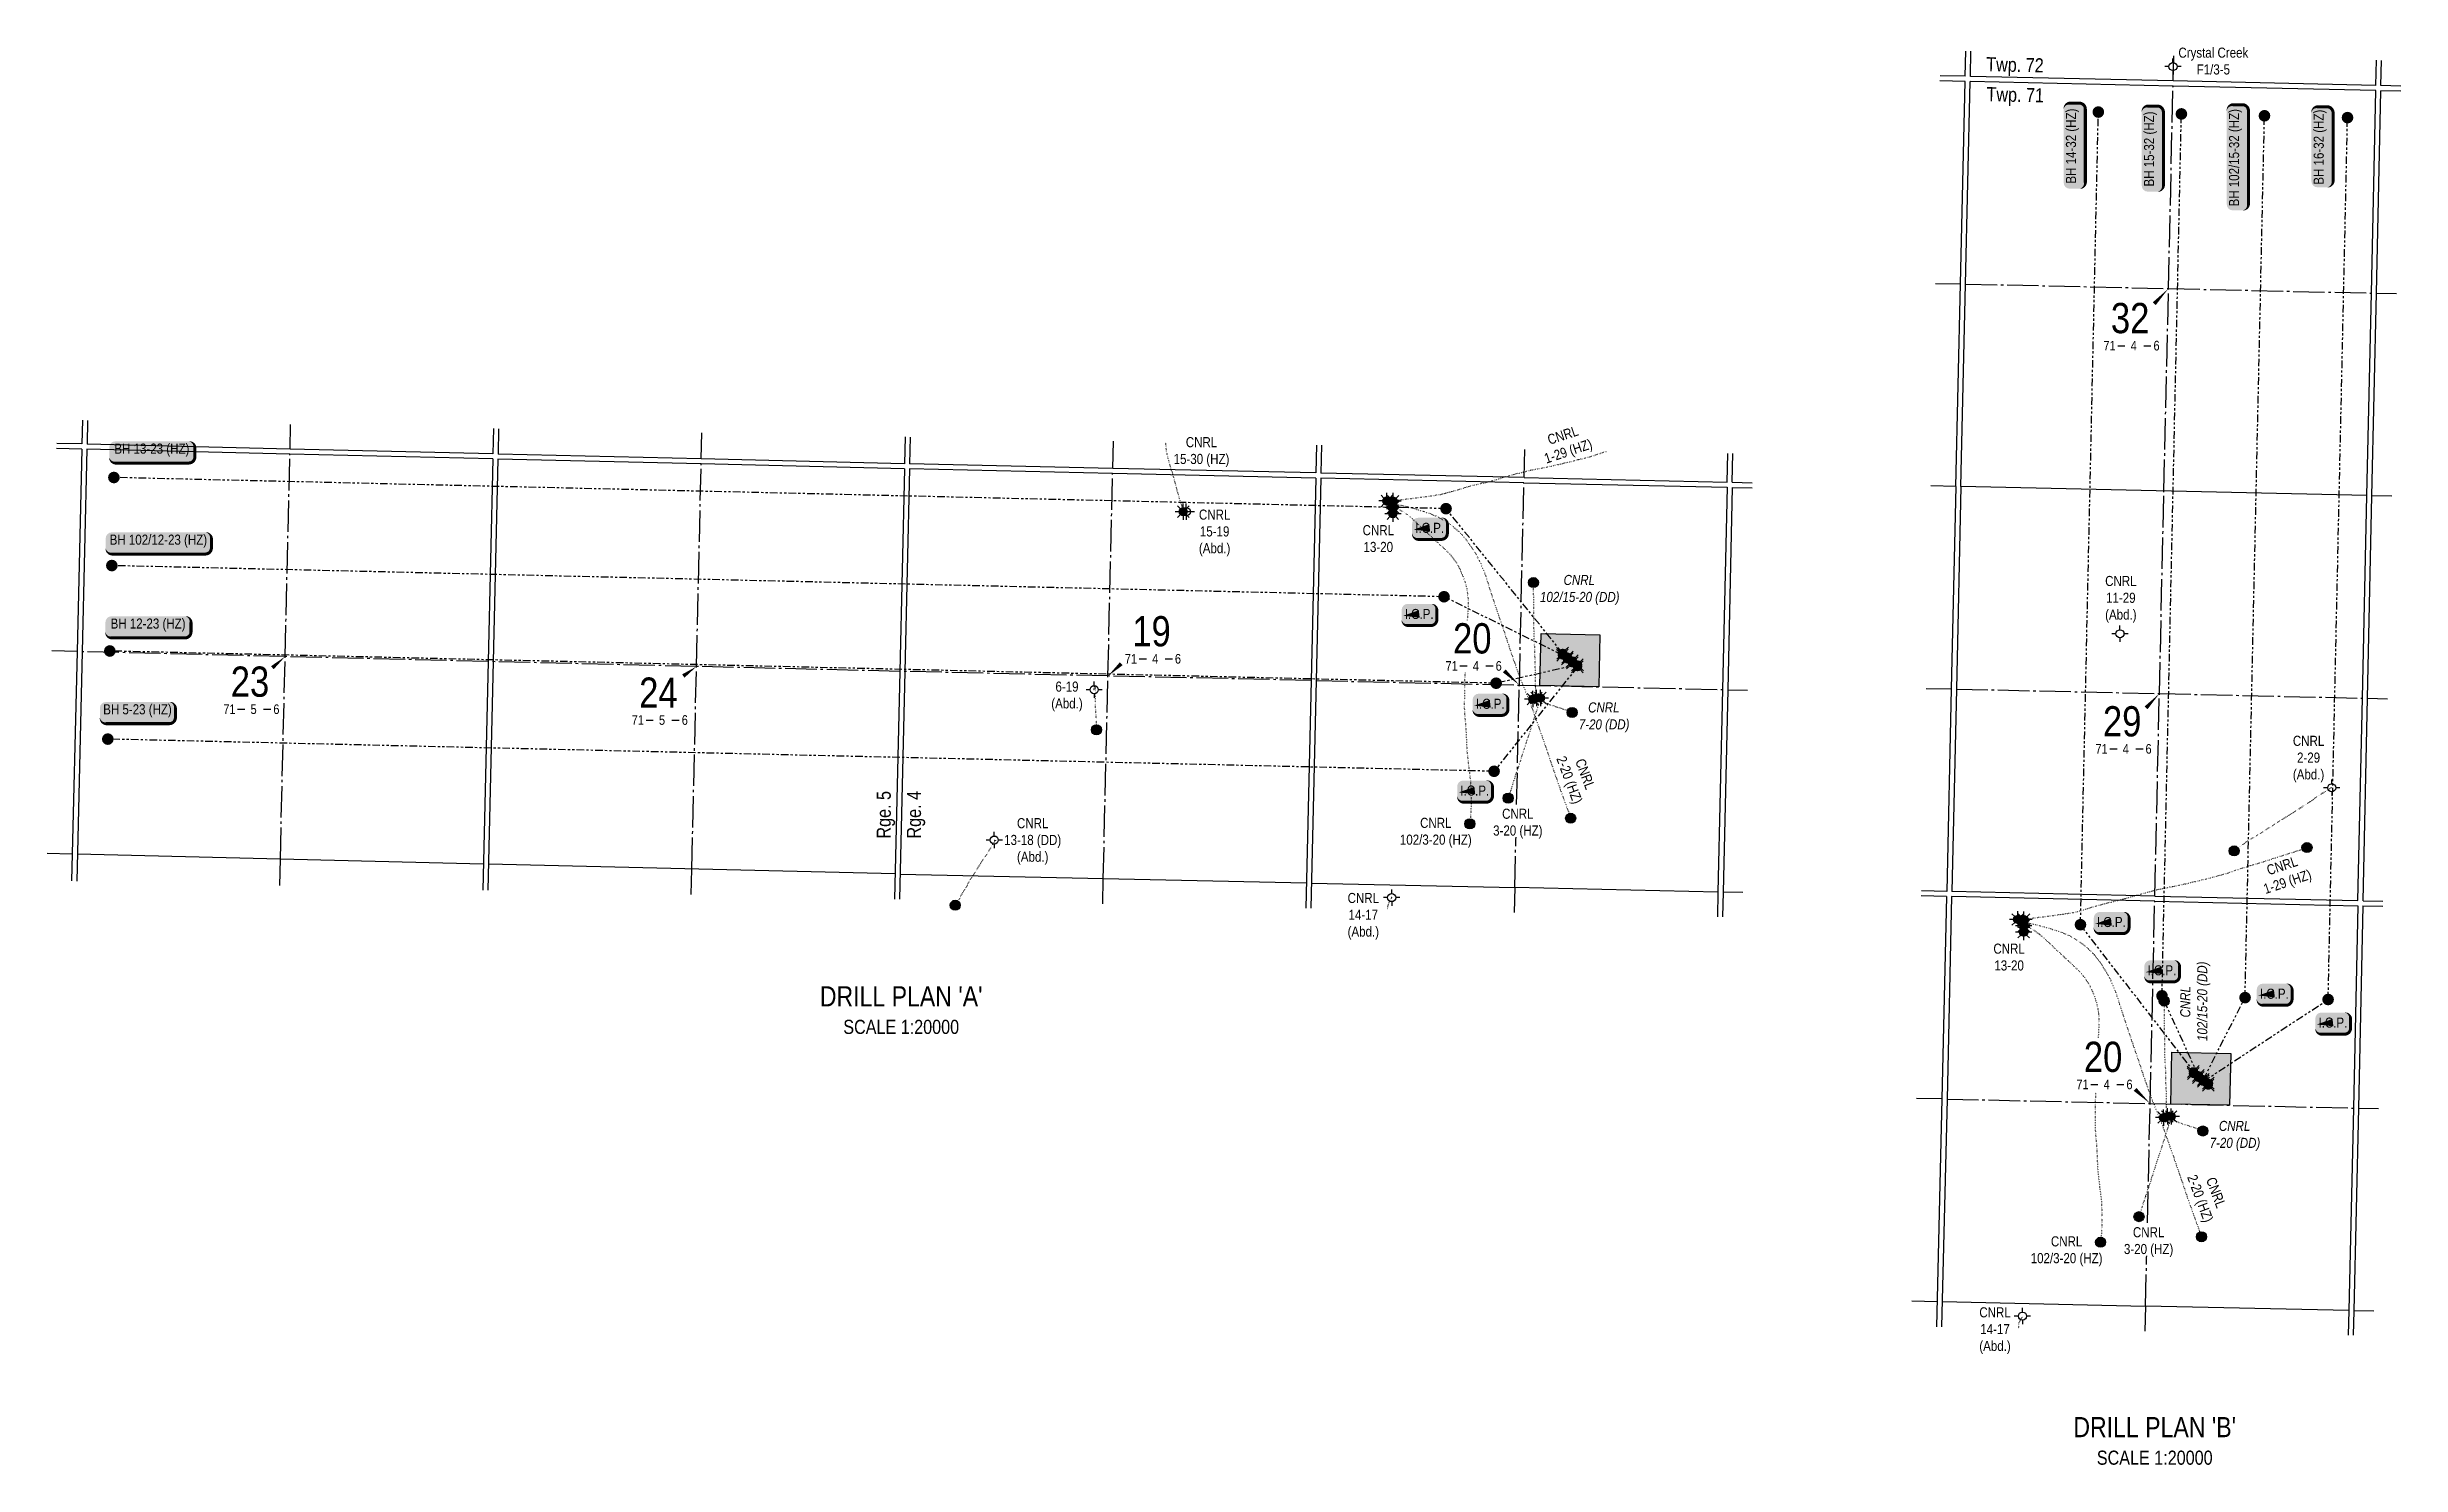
# Model space of a CAD drawing. Extents: x 391969 to 411203, y 6106388 to 6118279.
# Drawn here: x 391969 to 401315, y 6106388 to 6112018 of the extents above; entities that cross this region are included whole.
import ezdxf
from ezdxf.enums import TextEntityAlignment as Align

# ---------------------------------------------------------------- set-up
doc = ezdxf.new("R2010")
doc.units = 0
doc.header["$LTSCALE"] = 5
for name, pattern in [('foc-DOT', [1, 0.2, -0.8]), ('foc-DRILLPATH', [14.75, 6, -1.75, 1.75, -1.75, 1.75, -1.75]), ('foc-QUARTERLINE', [33, 25, -3, 2, -3])]:
    doc.linetypes.add(name, pattern=pattern)
for name, color, linetype in [('10', 1, 'Continuous'), ('9', 3, 'Continuous'), ('AS-DRILL', 8, 'foc-DOT'), ('AS-DRILL-T', 8, 'Continuous'), ('C-WS-S', 8, 'Continuous'), ('CG-NOTES', 7, 'Continuous'), ('D-TXT', 6, 'Continuous'), ('DETAIL-T', 7, 'Continuous'), ('F-WS-S', 8, 'Continuous'), ('L-MON', 1, 'Continuous'), ('L-QSEC', 8, 'foc-QUARTERLINE'), ('L-SEC', 7, 'Continuous'), ('L-SECLBL', 7, 'Continuous'), ('L-SECQ', 8, 'foc-QUARTERLINE'), ('P-PDRILLPATH', 12, 'foc-DRILLPATH'), ('P-PROPOSED', 10, 'Continuous'), ('P-PROPOSED-H', 21, 'Continuous'), ('S-3', 3, 'Continuous'), ('S-4', 4, 'Continuous'), ('S-40', 40, 'Continuous')]:
    doc.layers.add(name, color=color, linetype=linetype)
doc.styles.add('80', font='ARIALN.TTF', dxfattribs={"height": 10})
doc.styles.add('80CG', font='ARIALN.TTF', dxfattribs={"height": 10})
doc.styles.add('80L', font='ARIALN.TTF', dxfattribs={"height": 10})
doc.styles.add('SIMPLEX', font='ARIALN.TTF')

msp = doc.modelspace()

# ---------------------------------------------------------------- texts
at = {"layer": 'C-WS-S', "attachment_point": 5, "style": '80CG'}
for s, insert, char_height, width in [('\\A1;Crystal Creek\\PF1/3-5', (400569.761, 6111962.498), 39.98505, 277.64952), ('\\A1;CNRL\\P15-30 (HZ)', (396552.31, 6110410.065), 39.985, 219.0357), ('\\A1;CNRL\\P15-19\\P(Abd.)', (396604.466, 6110089.057), 39.985, 123.32796), ('\\A1;CNRL\\P13-20', (397254.321, 6110066.39), 39.985, 30.83199), ('\\A1;CNRL\\P11-29\\P(Abd.)', (400202.583, 6109825.547), 39.985, 123.32796), ('\\A1;6-19\\P(Abd.)', (396018.19, 6109439.418), 39.985, 30.58652), ('\\A1;CNRL\\P2-29\\P(Abd.)', (400947.906, 6109190.82), 39.985, 30.58652), ('\\A1;CNRL\\P13-18 (DD)\\P(Abd.)', (395882.066, 6108863.907), 39.985, 224.10883), ('\\A1;CNRL\\P102/3-20 (HZ)', (397482.569, 6108898.388), 39.98505, 282.72266), ('\\A1;CNRL\\P14-17\\P(Abd.)', (397194.802, 6108566.773), 39.985, 123.32796), ('\\A1;CNRL\\P13-20', (399758.922, 6108404.667), 39.985, 30.83199), ('\\A1;CNRL\\P102/3-20 (HZ)', (399987.169, 6107236.664), 39.98505, 282.72266), ('\\A1;CNRL\\P14-17\\P(Abd.)', (399702.97, 6106921.484), 39.985, 30.58652)]:
    msp.add_mtext(s, dxfattribs=dict(at, insert=insert, char_height=char_height, width=width))
at = {"layer": 'C-WS-S', "char_height": 39.985, "width": 193.56091, "attachment_point": 5, "style": '80CG'}
for s, insert, rotation in [('\\A1;CNRL\\P1-29 (HZ)', (397999.542, 6110439.666), 18.2960321), ('\\A1;CNRL\\P2-20 (HZ)', (398039.038, 6109117.846), 290.4441036), ('\\A1;CNRL\\P1-29 (HZ)', (400855.189, 6108730.413), 18.2960321), ('\\A1;CNRL\\P2-20 (HZ)', (400543.638, 6107456.123), 290.4441036)]:
    msp.add_mtext(s, dxfattribs=dict(at, insert=insert, rotation=rotation))
at = {"layer": 'C-WS-S', "char_height": 39.98505, "attachment_point": 1, "line_spacing_factor": 1.010437, "style": '80CG'}
for s, insert, width in [('\\pi97.18958;{\\fArial Narrow|b0|i1|c0|p34;CNRL\\P\\pi3.59565;102/15-20 (DD)}', (397892.886, 6109922.17), 313.40696), ('\\pi39.87131;{\\fArial Narrow|b0|i1|c0|p34;CNRL\\P\\pi2.98197;7-20 (DD)}', (398047.504, 6109416.137), 198.77042), ('\\pi39.87131;{\\fArial Narrow|b0|i1|c0|p34;CNRL\\P\\pi2.98197;7-20 (DD)}', (400552.104, 6107754.413), 198.77042)]:
    msp.add_mtext(s, dxfattribs=dict(at, insert=insert, width=width))
at = {"layer": 'C-WS-S', "insert": (400438.337, 6108067.825), "char_height": 39.98505, "width": 313.40696, "attachment_point": 1, "rotation": 90, "line_spacing_factor": 1.010437, "style": '80CG'}
msp.add_mtext('\\pi97.18958;{\\fArial Narrow|b0|i1|c0|p34;CNRL\\P\\pi3.59565;102/15-20 (DD)}', dxfattribs=at)
at = {"layer": 'D-TXT', "color": 3, "char_height": 55.9791, "attachment_point": 1, "style": '80L'}
for s, width, gutter_width, insert, rotation in [('Twp. 72', 225.27795, 189.929, (399668.856, 6111978.446), 358.720208), ('Twp. 71', 216.8009, 189.929, (399669.983, 6111859.513), 358.720208), ('Rge. 5', 186.82575, 47.482, (395262.518, 6108875.344), 90), ('Rge. 4', 186.32935, 47.482, (395382.546, 6108875.455), 90)]:
    msp.add_mtext_dynamic_manual_height_columns(s, width=width, gutter_width=gutter_width, heights=[0], dxfattribs=dict(at, insert=insert, rotation=rotation))
at = {"layer": 'DETAIL-T', "color": 3, "char_height": 79.9701, "width": 895.0974, "attachment_point": 5, "style": '80CG'}
for s, insert in [("DRILL PLAN 'A'\\P{\\H0.7x;SCALE 1:20000}", (395359.967, 6108193.872)), ("DRILL PLAN 'B'\\P{\\H0.7x;SCALE 1:20000}", (400337.037, 6106483.261))]:
    msp.add_mtext(s, dxfattribs=dict(at, insert=insert))

# ---------------------------------------------------------------- blocks, each defined once
blk = doc.blocks.new('L-SECLBL')
at = {"layer": '9', "color": 7}
for p, q in [((-5.1, -27.8), (-12.3, -27.8)), ((20.7, -27.8), (13.5, -27.8))]:
    blk.add_line(p, q, dxfattribs=at)
at = {"layer": '10', "color": 2, "style": 'SIMPLEX'}
blk.add_attdef('SEC', text='', height=30, dxfattribs=at).set_placement((0, 0), align=Align.MIDDLE)
at = {"layer": '10', "color": 5, "style": '80L'}
blk.add_attdef('TWP', text='', height=9.5, dxfattribs=at).set_placement((-14.4, -27.4), align=Align.MIDDLE_RIGHT)
blk.add_attdef('RGE', text='', height=9.5, dxfattribs=at).set_placement((3.6, -27.4), align=Align.MIDDLE_CENTER)
blk.add_attdef('MER', text='', height=9.5, dxfattribs=at).set_placement((23.2, -27.4), align=Align.MIDDLE_LEFT)
blk = doc.blocks.new('BH-Existing')
at = {"layer": 'AS-DRILL-T'}
h = blk.add_hatch(color=256, dxfattribs=at)
h.dxf.hatch_style = 1
edge = h.paths.add_edge_path()
edge.add_arc((0, 0), 0.5, 0, 360)
blk.add_circle((0, 0), 0.5, dxfattribs=at)
blk = doc.blocks.new('*U499')
h = blk.add_hatch(color=255)
edge = h.paths.add_edge_path()
edge.add_line((-11.5, -11.5), (11.5, -11.5))
edge.add_arc((11.5, -5.5), 6, 270, 360)
edge.add_line((17.5, -5.5), (17.5, 4))
edge.add_arc((11.5, 4), 6, 0, 90)
edge.add_line((11.5, 10), (-11.5, 10))
edge.add_arc((-11.5, 4), 6, 90, 180)
edge.add_line((-17.5, 4), (-17.5, -5.5))
edge.add_arc((-11.5, -5.5), 6, 180, 270)
at = {"color": 14, "flags": 128}
blk.add_lwpolyline([(-16, -1.8, 0, 7.5, 0), (0, 0, 0, 0, 0)], format="xyseb", dxfattribs=at)
blk.add_lwpolyline([(-11.5, -11.5, 3, 3, 0), (11.5, -11.5, 3, 3, 0.414214), (17.5, -5.5, 3, 3, 0), (17.5, 4, 3, 0, 0.414214), (11.5, 10, 0, 0, 0), (-11.5, 10, 0, 0, 0.414214), (-17.5, 4, 0, 0, 0), (-17.5, -5.5, 0, 3, 0.414214)], format="xyseb", close=True, dxfattribs=at)
at = {"color": 14, "style": '80'}
blk.add_attdef('ENTER_TEXT_001', (-26.8, -4.9), '', height=10, dxfattribs=at)
blk = doc.blocks.new('*U503')
h = blk.add_hatch(color=255)
edge = h.paths.add_edge_path()
edge.add_line((-31.5, -11.5), (31.5, -11.5))
edge.add_arc((31.5, -5.5), 6, 270, 360)
edge.add_line((37.5, -5.5), (37.5, 4))
edge.add_arc((31.5, 4), 6, 0, 90)
edge.add_line((31.5, 10), (-31.5, 10))
edge.add_arc((-31.5, 4), 6, 90, 180)
edge.add_line((-37.5, 4), (-37.5, -5.5))
edge.add_arc((-31.5, -5.5), 6, 180, 270)
at = {"color": 14, "flags": 128}
blk.add_lwpolyline([(-31.5, -11.5, 3, 3, 0), (31.5, -11.5, 3, 3, 0.414214), (37.5, -5.5, 3, 3, 0), (37.5, 4, 3, 0, 0.414214), (31.5, 10, 0, 0, 0), (-31.5, 10, 0, 0, 0.414214), (-37.5, 4, 0, 0, 0), (-37.5, -5.5, 0, 3, 0.414214)], format="xyseb", close=True, dxfattribs=at)
blk.add_lwpolyline([(-34.3, -0.1, 0, 7.5, 0), (0, 0, 0, 0, 0)], format="xyseb", dxfattribs=at)
at = {"color": 14, "style": '80'}
blk.add_attdef('ENTER_TEXT_001', (-26.8, -4.9), '', height=10, dxfattribs=at)
blk = doc.blocks.new('*U504')
h = blk.add_hatch(color=255)
edge = h.paths.add_edge_path()
edge.add_line((-36.5, -11.5), (36.5, -11.5))
edge.add_arc((36.5, -5.5), 6, 270, 360)
edge.add_line((42.5, -5.5), (42.5, 4))
edge.add_arc((36.5, 4), 6, 0, 90)
edge.add_line((36.5, 10), (-36.5, 10))
edge.add_arc((-36.5, 4), 6, 90, 180)
edge.add_line((-42.5, 4), (-42.5, -5.5))
edge.add_arc((-36.5, -5.5), 6, 180, 270)
at = {"color": 14, "flags": 128}
blk.add_lwpolyline([(-36.5, -11.5, 3, 3, 0), (36.5, -11.5, 3, 3, 0.414214), (42.5, -5.5, 3, 3, 0), (42.5, 4, 3, 0, 0.414214), (36.5, 10, 0, 0, 0), (-36.5, 10, 0, 0, 0.414214), (-42.5, 4, 0, 0, 0), (-42.5, -5.5, 0, 3, 0.414214)], format="xyseb", close=True, dxfattribs=at)
blk.add_lwpolyline([(-34.3, -0.1, 0, 7.5, 0), (0, 0, 0, 0, 0)], format="xyseb", dxfattribs=at)
at = {"color": 14, "style": '80'}
blk.add_attdef('ENTER_TEXT_001', (-26.8, -4.9), '', height=10, dxfattribs=at)
blk = doc.blocks.new('*U505')
h = blk.add_hatch(color=255)
edge = h.paths.add_edge_path()
edge.add_line((-46.5, -11.5), (46.5, -11.5))
edge.add_arc((46.5, -5.5), 6, 270, 360)
edge.add_line((52.5, -5.5), (52.5, 4))
edge.add_arc((46.5, 4), 6, 0, 90)
edge.add_line((46.5, 10), (-46.5, 10))
edge.add_arc((-46.5, 4), 6, 90, 180)
edge.add_line((-52.5, 4), (-52.5, -5.5))
edge.add_arc((-46.5, -5.5), 6, 180, 270)
at = {"color": 14, "flags": 128}
blk.add_lwpolyline([(-46.5, -11.5, 3, 3, 0), (46.5, -11.5, 3, 3, 0.414214), (52.5, -5.5, 3, 3, 0), (52.5, 4, 3, 0, 0.414214), (46.5, 10, 0, 0, 0), (-46.5, 10, 0, 0, 0.414214), (-52.5, 4, 0, 0, 0), (-52.5, -5.5, 0, 3, 0.414214)], format="xyseb", close=True, dxfattribs=at)
blk.add_lwpolyline([(-34.3, -0.1, 0, 7.5, 0), (0, 0, 0, 0, 0)], format="xyseb", dxfattribs=at)
at = {"color": 14, "style": '80'}
blk.add_attdef('ENTER_TEXT_001', (-26.8, -4.9), '', height=10, dxfattribs=at)
blk = doc.blocks.new('GABD')
for p, q in [((-0.81, 0), (-1.62, 0)), ((0, 0.81), (0, 1.62)), ((1.62, 0), (0.81, 0)), ((0, -0.81), (0, -1.62))]:
    blk.add_line(p, q)
blk.add_circle((0, 0), 0.8)
blk = doc.blocks.new('GAS')
h = blk.add_hatch(color=255)
h.dxf.hatch_style = 1
edge = h.paths.add_edge_path()
edge.add_arc((0, 0), 0.9, 0, 360)
for p, q in [((-0.81, 0), (-1.62, 0)), ((-0.57, 0.57), (-1.14, 1.14)), ((0, 0.81), (0, 1.62)), ((0.57, 0.57), (1.14, 1.14)), ((1.62, 0), (0.81, 0)), ((-0.57, -0.57), (-1.14, -1.14)), ((0, -0.81), (0, -1.62)), ((1.14, -1.14), (0.57, -0.57))]:
    blk.add_line(p, q)
blk.add_circle((0, 0), 0.8)
blk = doc.blocks.new('plbh')
at = {"layer": 'L-MON'}
h = blk.add_hatch(color=255, dxfattribs=at)
h.dxf.hatch_style = 1
edge = h.paths.add_edge_path()
edge.add_arc((0, 0), 1.16, 0, 360)
h = blk.add_hatch(color=256, dxfattribs=at)
h.dxf.hatch_style = 1
h.paths.add_polyline_path([(-0.96, 0, 1), (0.96, 0, 1)])
h.paths.add_polyline_path([(0.91, 0, -1), (-0.91, 0, -1)], flags=16)
h.paths.add_polyline_path([(0.45, 0, -1), (-0.45, 0, -1)], flags=0)
h = blk.add_hatch(color=256, dxfattribs=at)
h.dxf.hatch_style = 1
h.paths.add_polyline_path([(-0.45, 0, 1), (0.45, 0, 1)])
h.paths.add_polyline_path([(0.4, 0, -1), (-0.4, 0, -1)], flags=16)
at = {"layer": 'L-MON', "color": 240}
for radius in [0.96, 0.91, 0.45, 0.4]:
    blk.add_circle((0, 0), radius, dxfattribs=at)
blk = doc.blocks.new('WC')
at = {"layer": 'L-MON'}
h = blk.add_hatch(color=255, dxfattribs=at)
h.dxf.hatch_style = 1
edge = h.paths.add_edge_path()
edge.add_arc((0, 0), 0.9, 0, 360)
at = {"layer": 'L-MON', "color": 240, "flags": 128}
for points in [[(-0.62, 0.5), (-1.23, 1.12)], [(0.52, 0.61), (1.13, 1.21)], [(-1.18, -1.18), (-0.56, -0.57)], [(1.16, -1.18), (0.56, -0.57)]]:
    blk.add_lwpolyline(points, dxfattribs=at)
at = {"layer": 'L-MON', "color": 240}
for radius in [0.8, 0.373]:
    blk.add_circle((0, 0), radius, dxfattribs=at)
blk = doc.blocks.new('*U506')
h = blk.add_hatch(color=255)
edge = h.paths.add_edge_path()
edge.add_line((-34, -11.5), (34, -11.5))
edge.add_arc((34, -5.5), 6, 270, 360)
edge.add_line((40, -5.5), (40, 4))
edge.add_arc((34, 4), 6, 0, 90)
edge.add_line((34, 10), (-34, 10))
edge.add_arc((-34, 4), 6, 90, 180)
edge.add_line((-40, 4), (-40, -5.5))
edge.add_arc((-34, -5.5), 6, 180, 270)
at = {"color": 14, "flags": 128}
blk.add_lwpolyline([(-34, -11.5, 3, 3, 0), (34, -11.5, 3, 3, 0.414214), (40, -5.5, 3, 3, 0), (40, 4, 3, 0, 0.414214), (34, 10, 0, 0, 0), (-34, 10, 0, 0, 0.414214), (-40, 4, 0, 0, 0), (-40, -5.5, 0, 3, 0.414214)], format="xyseb", close=True, dxfattribs=at)
blk.add_lwpolyline([(-34.3, -0.1, 0, 7.5, 0), (0, 0, 0, 0, 0)], format="xyseb", dxfattribs=at)
at = {"color": 14, "style": '80'}
blk.add_attdef('ENTER_TEXT_001', (-26.8, -4.9), '', height=10, dxfattribs=at)

# ---------------------------------------------------------------- hatches: boundary and pattern name
at = {"layer": 'P-PROPOSED-H'}
h = msp.add_hatch(color=256, dxfattribs=at)
h.dxf.hatch_style = 1
h.paths.add_polyline_path([(398134.205, 6109684.082), (398129.647, 6109477.91), (397895.792, 6109483.08), (397900.35, 6109689.252)])
h = msp.add_hatch(color=256, dxfattribs=at)
h.dxf.hatch_style = 1
h.paths.add_polyline_path([(400638.806, 6108022.359), (400634.248, 6107816.186), (400400.392, 6107821.356), (400404.95, 6108027.529)])

# ---------------------------------------------------------------- linework, layer by layer
at = {"layer": 'AS-DRILL', "flags": 128}
for points in [[(396479.965, 6110173.401), (396480.359, 6110172.671), (396480.455, 6110172.509), (396480.566, 6110172.107), (396480.661, 6110171.884), (396480.899, 6110171.819), (396481.163, 6110171.993), (396481.136, 6110172.534), (396481.026, 6110173.396), (396480.742, 6110174.093), (396480.351, 6110174.492), (396479.957, 6110174.791), (396479.525, 6110175.121), (396479.265, 6110175.557), (396479.332, 6110175.866), (396479.549, 6110176.191), (396479.769, 6110176.616), (396480.106, 6110176.928), (396480.715, 6110177.325), (396481.395, 6110177.729), (396482.305, 6110178.138), (396482.91, 6110178.355), (396482.82, 6110178.357), (396482.762, 6110178.458), (396482.499, 6110178.344), (396482.184, 6110178.121), (396481.954, 6110178.136), (396481.938, 6110178.297), (396482.199, 6110178.331), (396482.347, 6110178.267), (396482.504, 6110178.124), (396482.772, 6110178.028), (396482.802, 6110178.037), (396482.823, 6110178.067), (396482.823, 6110178.077), (396482.817, 6110178.227), (396482.744, 6110178.528), (396482.574, 6110178.983), (396482.297, 6110179.549), (396481.98, 6110180.126), (396481.605, 6110180.775), (396481.125, 6110181.666), (396480.532, 6110182.85), (396479.845, 6110184.306), (396479.044, 6110186.025), (396478.12, 6110188.017), (396477.14, 6110190.25), (396476.167, 6110192.713), (396475.139, 6110195.437), (396473.939, 6110198.535), (396472.58, 6110202.077), (396471.17, 6110206.021), (396469.718, 6110210.335), (396468.245, 6110214.99), (396466.698, 6110219.957), (396465.098, 6110225.205), (396463.395, 6110230.805), (396461.651, 6110236.747), (396459.785, 6110243.071), (396457.787, 6110249.729), (396455.865, 6110256.654), (396454.069, 6110263.827), (396452.329, 6110271.259), (396450.594, 6110278.921), (396448.732, 6110286.706), (396446.73, 6110294.533), (396444.57, 6110302.415), (396442.151, 6110310.332), (396439.545, 6110318.424), (396436.925, 6110326.726), (396434.357, 6110335.137), (396431.589, 6110344.013), (396428.981, 6110352.435), (396426.436, 6110360.946), (396423.952, 6110369.565), (396421.55, 6110378.242), (396419.3, 6110387.006), (396417.265, 6110395.945), (396415.453, 6110405.049), (396413.894, 6110414.287), (396412.637, 6110423.638), (396411.632, 6110433.023), (396411.454, 6110434.838), (396410.158, 6110450.772), (396410.129, 6110451.26)], [(397313.275, 6110215.4), (397313.234, 6110215.331), (397312.76, 6110214.721), (397312.258, 6110214.182), (397311.97, 6110213.849), (397311.48, 6110213.43), (397311.295, 6110213.214), (397311.452, 6110213.05), (397311.579, 6110212.918), (397311.772, 6110213.053), (397311.987, 6110213.298), (397312.137, 6110213.715), (397312.206, 6110214.134), (397312.22, 6110214.283), (397312.262, 6110214.372), (397312.344, 6110214.45), (397312.789, 6110214.69), (397313.627, 6110215.022), (397314.927, 6110215.442), (397316.668, 6110215.903), (397318.769, 6110216.355), (397321.22, 6110216.82), (397324.033, 6110217.366), (397327.178, 6110217.984), (397330.634, 6110218.646), (397334.38, 6110219.341), (397338.528, 6110220.087), (397342.927, 6110220.838), (397347.625, 6110221.581), (397352.783, 6110222.344), (397358.271, 6110223.07), (397364.198, 6110223.725), (397370.624, 6110224.35), (397377.42, 6110225.015), (397384.54, 6110225.784), (397391.931, 6110226.636), (397399.554, 6110227.583), (397407.38, 6110228.606), (397415.355, 6110229.655), (397423.464, 6110230.811), (397431.684, 6110232.025), (397440.024, 6110233.276), (397448.595, 6110234.551), (397457.204, 6110235.726), (397466.022, 6110236.846), (397474.85, 6110237.996), (397483.881, 6110239.251), (397492.896, 6110240.667), (397502.026, 6110242.33), (397511.161, 6110244.203), (397520.23, 6110246.288), (397529.376, 6110248.641), (397535.607, 6110250.359), (397550.005, 6110254.514), (397558.686, 6110257.097), (397567.64, 6110259.824), (397576.584, 6110262.552), (397585.497, 6110265.21), (397594.46, 6110267.887), (397603.422, 6110270.535), (397612.413, 6110273.081), (397621.402, 6110275.618), (397630.41, 6110278.064), (397639.443, 6110280.289), (397648.554, 6110282.403), (397657.654, 6110284.507), (397666.763, 6110286.57), (397675.833, 6110288.675), (397684.866, 6110290.89), (397693.891, 6110293.236), (397703.855, 6110295.95), (397711.585, 6110298.065), (397720.828, 6110300.696), (397729.77, 6110303.354), (397738.704, 6110306.061), (397747.657, 6110308.719), (397756.647, 6110311.265), (397765.587, 6110313.803), (397774.567, 6110316.34), (397783.534, 6110318.767), (397792.58, 6110321.132), (397801.626, 6110323.497), (397810.663, 6110325.892), (397819.7, 6110328.288), (397828.736, 6110330.653), (397837.75, 6110332.939), (397846.824, 6110335.194), (397855.915, 6110337.358), (397865.014, 6110339.391), (397874.16, 6110341.324), (397883.334, 6110343.157), (397892.514, 6110344.828), (397901.713, 6110346.44), (397910.924, 6110348.151), (397920.118, 6110349.983), (397929.355, 6110351.934), (397938.522, 6110353.906), (397947.7, 6110355.918), (397956.84, 6110358.021), (397966.052, 6110360.202), (397975.274, 6110362.384), (397984.387, 6110364.597), (397993.68, 6110366.817), (398002.979, 6110368.896), (398012.128, 6110370.929), (398021.371, 6110373.159), (398029.974, 6110375.385), (398039.008, 6110377.7), (398048.022, 6110379.956), (398057.076, 6110382.251), (398066.159, 6110384.465), (398075.221, 6110386.64), (398084.247, 6110389.026), (398093.318, 6110391.58), (398102.298, 6110394.147), (398111.283, 6110396.894), (398120.343, 6110399.879), (398129.355, 6110402.925), (398138.216, 6110405.964), (398147.108, 6110409.033), (398155.968, 6110412.023), (398161.742, 6110413.916)], [(397288.307, 6110215.856), (397288.235, 6110215.797), (397287.898, 6110215.505), (397288.027, 6110215.452), (397288.515, 6110215.341), (397288.753, 6110215.235), (397288.871, 6110215.172), (397289.02, 6110215.119), (397289.09, 6110215.098), (397289.527, 6110214.978), (397290.243, 6110214.791), (397291.247, 6110214.518), (397292.459, 6110214.161), (397293.759, 6110213.691), (397295.126, 6110213.11), (397296.581, 6110212.457), (397298.366, 6110211.756), (397300.42, 6110211.019), (397302.671, 6110210.148), (397305.03, 6110209.194), (397307.726, 6110208.132), (397310.802, 6110207.042), (397314.119, 6110205.967), (397317.526, 6110204.919), (397321.004, 6110203.94), (397324.814, 6110203.013), (397328.775, 6110202.103), (397332.944, 6110201.148), (397337.363, 6110200.177), (397341.963, 6110199.252), (397346.884, 6110198.34), (397352.133, 6110197.351), (397357.639, 6110196.235), (397363.362, 6110194.985), (397369.341, 6110193.549), (397375.495, 6110191.909), (397381.906, 6110190.113), (397388.535, 6110188.252), (397395.333, 6110186.317), (397402.349, 6110184.287), (397409.511, 6110182.094), (397416.85, 6110179.776), (397424.357, 6110177.345), (397431.973, 6110174.891), (397439.612, 6110172.557), (397447.268, 6110170.093), (397454.969, 6110167.407), (397462.657, 6110164.572), (397470.401, 6110161.595), (397478.202, 6110158.477), (397485.955, 6110155), (397493.581, 6110151.196), (397501.179, 6110147.072), (397508.614, 6110142.812), (397516.066, 6110138.412), (397523.365, 6110133.865), (397530.627, 6110129.049), (397537.866, 6110124.053), (397544.959, 6110118.83), (397551.885, 6110113.322), (397558.768, 6110107.644), (397565.679, 6110101.855), (397572.454, 6110095.84), (397579.021, 6110089.489), (397585.293, 6110082.885), (397591.4, 6110076.085), (397597.331, 6110069.008), (397602.939, 6110061.809), (397608.493, 6110054.441), (397613.934, 6110046.965), (397619.172, 6110039.314), (397624.407, 6110031.543), (397629.58, 6110023.694), (397634.56, 6110015.719), (397639.509, 6110007.714), (397644.386, 6109999.581), (397648.959, 6109991.335), (397653.359, 6109982.883), (397657.587, 6109974.395), (397661.491, 6109965.734), (397665.141, 6109956.889), (397668.772, 6109948.074), (397673.187, 6109937.251), (397673.367, 6109936.797), (397676.705, 6109928.319), (397679.911, 6109919.273), (397682.834, 6109910.145), (397685.798, 6109901.055), (397688.761, 6109891.915), (397691.674, 6109882.767), (397694.588, 6109873.638), (397697.43, 6109864.481), (397700.354, 6109855.343), (397703.248, 6109846.705), (397706.361, 6109837.131), (397709.325, 6109828.012), (397712.352, 6109819.051), (397715.368, 6109810.03), (397718.392, 6109800.919), (397721.417, 6109791.868), (397724.451, 6109782.776), (397727.546, 6109773.704), (397730.651, 6109764.641), (397733.745, 6109755.538), (397736.87, 6109746.475), (397739.996, 6109737.452), (397743.08, 6109728.359), (397746.164, 6109719.267), (397749.259, 6109710.184), (397752.383, 6109701.101), (397755.407, 6109691.98), (397758.36, 6109682.85), (397761.425, 6109673.768), (397764.529, 6109664.666), (397767.595, 6109655.644), (397770.669, 6109646.562), (397773.634, 6109637.492), (397776.517, 6109628.354), (397779.52, 6109619.213), (397782.657, 6109610.22), (397785.812, 6109601.156), (397788.855, 6109592.044), (397791.879, 6109582.913), (397795.084, 6109573.868), (397798.37, 6109564.841), (397801.487, 6109555.848), (397804.723, 6109546.852), (397807.96, 6109537.866), (397812.001, 6109526.442), (397815.168, 6109517.907), (397818.408, 6109509.492), (397821.841, 6109500.791), (397825.237, 6109492.222), (397828.602, 6109483.593), (397832.097, 6109474.962), (397835.763, 6109466.356), (397839.276, 6109458.114), (397842.851, 6109449.481), (397846.374, 6109441.199), (397849.85, 6109433.048), (397853.313, 6109424.357), (397856.535, 6109415.581), (397859.715, 6109406.777), (397862.82, 6109398.144), (397866.021, 6109389.359), (397869.198, 6109380.805), (397872.31, 6109372.042), (397875.329, 6109363.181), (397878.245, 6109354.602), (397881.29, 6109346.001), (397884.389, 6109337.548), (397887.392, 6109328.818), (397890.391, 6109319.968), (397893.494, 6109311.265), (397896.74, 6109302.229), (397900.056, 6109293.201), (397903.392, 6109284.203), (397906.597, 6109275.148), (397909.602, 6109266.077), (397912.616, 6109256.967), (397915.752, 6109247.933), (397918.866, 6109238.85), (397922.011, 6109229.776), (397925.177, 6109220.752), (397928.212, 6109211.731), (397931.246, 6109202.629), (397934.201, 6109193.55), (397937.255, 6109184.448), (397940.45, 6109175.403), (397943.645, 6109166.338), (397946.811, 6109157.294), (397949.865, 6109148.202), (397952.91, 6109139.161), (397955.965, 6109130.099), (397959.039, 6109120.997), (397962.254, 6109111.942), (397965.399, 6109102.858), (397968.564, 6109093.784), (397971.829, 6109084.747), (397975.065, 6109075.701), (397978.331, 6109066.695), (397981.627, 6109057.678), (397984.882, 6109048.641), (397988.139, 6109039.665), (397991.334, 6109030.58), (397994.509, 6109021.526), (397997.865, 6109012.527), (398001.193, 6109003.599), (398004.421, 6108994.663), (398007.629, 6108985.718), (398010.764, 6108976.645), (398012.669, 6108971.14), (398018.089, 6108956.093)], [(397312.707, 6110190.364), (397312.657, 6110190.396), (397312.529, 6110190.468), (397312.41, 6110190.491), (397312.16, 6110190.517), (397312.1, 6110190.528), (397311.699, 6110190.487), (397311.28, 6110190.527), (397310.953, 6110190.674), (397310.76, 6110190.979), (397310.83, 6110191.407), (397310.849, 6110191.807), (397310.838, 6110192.207), (397310.897, 6110192.616), (397310.919, 6110192.676), (397311.049, 6110192.693), (397311.378, 6110192.625), (397311.995, 6110192.481), (397312.901, 6110192.301), (397314.085, 6110192.054), (397315.458, 6110191.722), (397317.059, 6110191.286), (397318.925, 6110190.653), (397321.135, 6110189.763), (397323.701, 6110188.644), (397326.661, 6110187.327), (397329.939, 6110185.872), (397333.642, 6110184.187), (397337.648, 6110182.206), (397341.906, 6110179.869), (397346.494, 6110177.104), (397351.404, 6110173.971), (397356.479, 6110170.595), (397361.924, 6110166.801), (397367.581, 6110162.641), (397373.342, 6110158.209), (397379.236, 6110153.474), (397385.399, 6110148.263), (397391.401, 6110142.985), (397397.361, 6110137.618), (397403.318, 6110132.132), (397409.282, 6110126.525), (397415.264, 6110120.837), (397421.315, 6110115.079), (397424.291, 6110112.23), (397427.414, 6110109.219), (397433.57, 6110103.287), (397439.877, 6110097.352), (397446.351, 6110091.274), (397452.807, 6110085.286), (397459.44, 6110079.183), (397466.073, 6110073.071), (397472.903, 6110066.835), (397479.782, 6110060.567), (397486.59, 6110054.23), (397489.685, 6110051.319), (397500.585, 6110041.059), (397509.242, 6110032.911), (397516.088, 6110026.513), (397522.904, 6110020.087), (397529.607, 6110013.533), (397536.105, 6110006.794), (397542.318, 6109999.791), (397548.275, 6109992.564), (397553.968, 6109985.143), (397559.308, 6109977.569), (397564.46, 6109969.69), (397569.34, 6109961.697), (397573.885, 6109953.512), (397578.067, 6109945.185), (397581.987, 6109936.744), (397585.844, 6109928.224), (397589.491, 6109919.679), (397592.884, 6109910.95), (397596.075, 6109902.175), (397598.975, 6109893.327), (397601.562, 6109884.346), (397603.827, 6109875.302), (397605.72, 6109866.176), (397607.232, 6109856.99), (397608.541, 6109847.708), (397609.64, 6109838.4), (397610.479, 6109829.089), (397610.997, 6109819.735), (397611.154, 6109810.369), (397610.992, 6109801.05), (397610.561, 6109791.747), (397610.049, 6109782.437), (397609.587, 6109773.095), (397609.065, 6109763.764), (397608.413, 6109754.427), (397607.722, 6109745.15), (397607.439, 6109742.033)], [(397882.762, 6109433.806), (397882.771, 6109433.766), (397882.79, 6109433.725), (397882.771, 6109433.746), (397882.704, 6109433.907), (397882.592, 6109434.23), (397882.472, 6109434.683), (397882.415, 6109435.264), (397882.421, 6109435.984), (397882.423, 6109436.925), (397882.407, 6109438.025), (397882.446, 6109439.275), (397882.538, 6109440.733), (397882.583, 6109442.282), (397882.52, 6109443.904), (397882.381, 6109445.708), (397882.196, 6109447.692), (397881.944, 6109449.849), (397881.616, 6109452.157), (397881.269, 6109454.495), (397880.934, 6109456.953), (397880.633, 6109459.581), (397880.356, 6109462.338), (397880.022, 6109465.286), (397879.669, 6109468.245), (397879.339, 6109471.343), (397879.06, 6109474.51), (397878.872, 6109477.675), (397878.718, 6109481.069), (397878.617, 6109484.543), (397878.581, 6109488.264), (397878.629, 6109492.184), (397878.721, 6109496.263), (397878.759, 6109500.583), (397878.8, 6109505.094), (397878.838, 6109509.854), (397878.824, 6109514.996), (397878.788, 6109520.018), (397878.754, 6109525.18), (397878.654, 6109530.514), (397878.437, 6109535.96), (397878.174, 6109541.557), (397877.895, 6109547.395), (397877.561, 6109553.404), (397877.246, 6109559.373), (397877.066, 6109565.578), (397877.002, 6109571.611), (397876.917, 6109577.605), (397876.783, 6109584.079), (397876.651, 6109590.204), (397876.479, 6109596.309), (397876.318, 6109602.475), (397876.189, 6109608.689), (397876.067, 6109614.833), (397875.964, 6109620.877), (397875.82, 6109626.922), (397875.573, 6109632.829), (397875.225, 6109638.679), (397874.787, 6109644.49), (397874.329, 6109650.382), (397873.94, 6109656.152), (397873.529, 6109661.883), (397873.169, 6109667.672), (397872.925, 6109673.249), (397872.783, 6109678.894), (397872.689, 6109684.477), (397872.625, 6109690.06), (397872.582, 6109695.713), (397872.541, 6109701.415), (397872.481, 6109707.178), (397872.421, 6109712.921), (397872.41, 6109718.642), (397872.441, 6109724.463), (397872.478, 6109730.504), (397872.374, 6109736.518), (397872.185, 6109742.353), (397871.959, 6109748.28), (397871.735, 6109754.287), (397871.599, 6109760.251), (397871.594, 6109766.223), (397871.647, 6109772.123), (397871.689, 6109777.964), (397871.705, 6109783.965), (397871.676, 6109789.767), (397871.668, 6109795.639), (397871.669, 6109801.43), (397871.654, 6109807.412), (397871.628, 6109813.354), (397871.601, 6109819.236), (397871.582, 6109825.028), (397871.5, 6109830.732), (397871.34, 6109836.477), (397871.182, 6109842.342), (397871.026, 6109848.247), (397870.859, 6109854.172), (397870.759, 6109859.926), (397870.669, 6109865.679), (397870.574, 6109871.673), (397870.495, 6109877.476), (397870.405, 6109883.21), (397870.191, 6109891.917)], [(397598.688, 6109532.829), (397598.374, 6109529.126), (397597.531, 6109519.783), (397596.779, 6109510.428), (397596.276, 6109501.057), (397596.061, 6109491.589), (397596.015, 6109482.088), (397596.032, 6109472.695), (397596.039, 6109463.332), (397596.053, 6109453.81), (397596.03, 6109444.458), (397595.945, 6109434.957), (397595.831, 6109425.537), (397595.767, 6109416.137), (397595.715, 6109406.335), (397595.671, 6109396.934), (397595.913, 6109387.776), (397596.402, 6109378.462), (397596.991, 6109369.167), (397597.681, 6109359.909), (397598.469, 6109350.598), (397599.268, 6109341.298), (397600.077, 6109331.987), (397600.986, 6109322.684), (397601.764, 6109313.354), (397602.353, 6109304.058), (397602.842, 6109294.754), (397603.261, 6109285.443), (397603.639, 6109276.092), (397603.996, 6109266.741), (397604.304, 6109257.372), (397604.672, 6109248.061), (397605.182, 6109238.767), (397605.87, 6109229.429), (397606.688, 6109220.098), (397607.586, 6109210.765), (397608.545, 6109201.461), (397609.564, 6109192.135), (397610.612, 6109182.819), (397611.688, 6109173.372), (397612.735, 6109163.956), (397613.793, 6109154.65), (397614.921, 6109145.302), (397616.141, 6109136.032), (397617.361, 6109126.762), (397618.501, 6109117.513), (397619.54, 6109108.207), (397620.378, 6109098.876), (397620.993, 6109089.389), (397621.42, 6109079.987), (397621.709, 6109070.258), (397621.924, 6109061.251), (397622.133, 6109051.924), (397622.287, 6109042.418), (397622.484, 6109033.051), (397622.664, 6109023.815), (397622.652, 6109014.462), (397622.48, 6109004.694), (397622.307, 6108995.295), (397621.975, 6108985.99), (397621.4, 6108976.531), (397620.775, 6108967.053), (397620.042, 6108957.677), (397619.099, 6108948.336), (397617.534, 6108934.008)], [(396126.176, 6109466.473), (396123.585, 6109467.353), (396122.936, 6109468.248), (396123.667, 6109469.161), (396124.757, 6109470.446), (396126.114, 6109472.036), (396127.867, 6109475.196), (396128.907, 6109478.243), (396128.965, 6109478.592), (396129.002, 6109478.901), (396129.058, 6109479.14), (396129.15, 6109479.248), (396129.248, 6109479.166), (396129.342, 6109478.893), (396129.412, 6109478.452), (396129.459, 6109477.88), (396129.492, 6109477.139), (396129.522, 6109476.289), (396129.57, 6109475.317), (396129.656, 6109474.265), (396129.749, 6109473.092), (396129.849, 6109471.77), (396129.945, 6109470.307), (396130.009, 6109468.745), (396130.059, 6109467.014), (396130.138, 6109465.231), (396130.195, 6109463.36), (396130.219, 6109461.338), (396130.213, 6109459.338), (396130.195, 6109457.238), (396130.144, 6109455.018), (396130.071, 6109452.72), (396130.014, 6109450.23), (396130.014, 6109447.61), (396130.02, 6109444.839), (396130.044, 6109441.977), (396130.089, 6109439.116), (396130.113, 6109436.264), (396130.133, 6109433.213), (396130.092, 6109430.103), (396130.019, 6109426.934), (396129.975, 6109423.744), (396129.984, 6109420.623), (396129.965, 6109417.623), (396129.927, 6109414.683), (396129.912, 6109411.863), (396129.956, 6109408.981), (396130.019, 6109406.048), (396130.121, 6109403.085), (396130.203, 6109400.133), (396130.285, 6109397.16), (396130.385, 6109394.107), (396130.533, 6109390.963), (396130.757, 6109387.657), (396131.04, 6109384.319), (396131.393, 6109380.98), (396131.776, 6109377.611), (396132.05, 6109374.293), (396132.266, 6109371.078), (396132.463, 6109367.882), (396132.65, 6109364.717), (396132.834, 6109361.392), (396133.03, 6109358.167), (396133.264, 6109354.87), (396133.491, 6109351.704), (396133.67, 6109348.589), (396133.731, 6109345.567), (396133.723, 6109342.627), (396133.707, 6109339.736), (396133.693, 6109336.976), (396134.999, 6109307.178)], [(397897.796, 6109433.467), (397896.588, 6109432.714), (397896.517, 6109432.655), (397896.485, 6109432.556), (397896.484, 6109432.526), (397896.495, 6109432.136), (397896.519, 6109431.405), (397896.475, 6109430.366), (397896.315, 6109429.019), (397896.03, 6109427.495), (397895.641, 6109425.753), (397895.169, 6109423.913), (397894.569, 6109421.696), (397893.976, 6109419.369), (397893.3, 6109416.864), (397892.55, 6109414.25), (397891.812, 6109411.666), (397891.009, 6109408.904), (397890.019, 6109405.815), (397888.928, 6109402.669), (397887.785, 6109399.454), (397886.672, 6109396.208), (397885.554, 6109392.773), (397884.371, 6109389.098), (397883.122, 6109385.186), (397881.911, 6109381.192), (397880.634, 6109376.89), (397879.327, 6109372.598), (397877.908, 6109368.229), (397876.292, 6109363.554), (397874.698, 6109358.969), (397873.122, 6109354.303), (397871.573, 6109349.497), (397870.07, 6109344.51), (397868.618, 6109339.531), (397867.053, 6109334.445), (397865.482, 6109329.56), (397863.924, 6109324.804), (397862.386, 6109320.027), (397860.926, 6109315.169), (397859.517, 6109310.359), (397858.016, 6109305.442), (397856.485, 6109300.565), (397854.885, 6109295.7), (397853.166, 6109290.918), (397851.427, 6109286.086), (397849.769, 6109281.332), (397848.278, 6109276.875), (397846.648, 6109272.03), (397844.997, 6109267.116), (397843.395, 6109262.181), (397841.741, 6109257.117), (397840.14, 6109252.242), (397838.57, 6109247.366), (397837.01, 6109242.53), (397835.501, 6109237.693), (397833.916, 6109232.637), (397832.297, 6109227.833), (397830.649, 6109223.069), (397829.042, 6109218.334), (397827.38, 6109213.38), (397825.716, 6109208.366), (397824.06, 6109203.262), (397822.548, 6109198.315), (397821.113, 6109193.236), (397819.753, 6109188.356), (397818.302, 6109183.457), (397816.741, 6109178.551), (397815.122, 6109173.747), (397813.442, 6109168.903), (397811.742, 6109164.04), (397810.025, 6109158.888), (397808.363, 6109153.934), (397806.62, 6109148.942), (397804.825, 6109143.861), (397803.021, 6109138.861), (397801.283, 6109134.079), (397799.657, 6109129.394), (397798.142, 6109124.757), (397796.695, 6109120.049), (397795.163, 6109115.102), (397793.52, 6109110.108), (397791.838, 6109105.185), (397790.197, 6109100.28), (397788.667, 6109095.414), (397787.141, 6109090.297), (397785.639, 6109085.35), (397784.138, 6109080.432), (397782.603, 6109075.366), (397781.156, 6109070.637), (397779.729, 6109065.938), (397778.296, 6109061.359), (397776.845, 6109056.921), (397775.349, 6109052.243), (397773.904, 6109047.605), (397772.365, 6109042.808), (397771.386, 6109039.73), (397770.095, 6109035.638)], [(397867.679, 6109429.137), (397867.719, 6109429.116), (397867.821, 6109429.224), (397867.926, 6109429.872), (397868.145, 6109430.717), (397868.526, 6109431.659), (397869.233, 6109432.823), (397870.222, 6109434.081), (397871.023, 6109435.023), (397873.493, 6109435.007), (397875.455, 6109434.623), (397876.05, 6109434.39), (397876.456, 6109434.19), (397876.624, 6109434.106), (397876.733, 6109434.064), (397876.822, 6109434.042), (397877.071, 6109433.996), (397877.429, 6109433.878), (397877.974, 6109433.636), (397878.715, 6109433.259), (397879.615, 6109432.809), (397880.546, 6109432.367), (397881.447, 6109431.967), (397882.368, 6109431.576), (397883.378, 6109431.113), (397884.506, 6109430.578), (397885.674, 6109430.031), (397886.812, 6109429.465), (397888.008, 6109428.868), (397889.304, 6109428.189), (397890.737, 6109427.436), (397892.249, 6109426.632), (397893.771, 6109425.797), (397895.362, 6109424.971), (397897.014, 6109424.153), (397898.726, 6109423.315), (397900.557, 6109422.463), (397902.478, 6109421.579), (397904.536, 6109420.613), (397906.733, 6109419.543), (397909.037, 6109418.381), (397911.47, 6109417.155), (397913.973, 6109415.928), (397916.538, 6109414.78), (397919.154, 6109413.691), (397921.84, 6109412.62), (397924.556, 6109411.518), (397927.261, 6109410.377), (397930.046, 6109409.244), (397932.943, 6109408.168), (397935.989, 6109407.109), (397939.156, 6109406.037), (397942.413, 6109404.974), (397945.7, 6109403.909), (397948.927, 6109402.886), (397952.165, 6109401.843), (397955.461, 6109400.768), (397958.727, 6109399.664), (397965.21, 6109397.487), (397971.773, 6109395.328), (397978.337, 6109393.219), (397984.635, 6109391.307), (397987.586, 6109390.44), (397990.457, 6109389.555), (397993.286, 6109388.591), (397996.092, 6109387.507), (397998.858, 6109386.384), (398001.494, 6109385.324), (398004.032, 6109384.297), (398006.61, 6109383.289), (398009.277, 6109382.248), (398011.992, 6109381.116), (398014.745, 6109379.894), (398017.457, 6109378.632), (398019.546, 6109377.655), (398023.627, 6109375.912)], [(401039.831, 6109077.028), (401039.821, 6109077.028), (401039.781, 6109077.019), (401039.721, 6109077.02), (401039.48, 6109076.996), (401039.019, 6109076.926), (401038.355, 6109076.751), (401037.478, 6109076.46), (401036.408, 6109076.034), (401035.195, 6109075.482), (401033.851, 6109074.841), (401032.373, 6109074.084), (401030.774, 6109073.22), (401029.041, 6109072.219), (401027.225, 6109071.079), (401025.285, 6109069.782), (401023.233, 6109068.368), (401021.028, 6109066.857), (401018.661, 6109065.2), (401016.201, 6109063.465), (401013.52, 6109061.654), (401010.668, 6109059.828), (401007.655, 6109057.945), (401004.468, 6109055.906), (401001.159, 6109053.74), (400997.686, 6109051.417), (400994.151, 6109049.026), (400990.434, 6109046.509), (400986.626, 6109043.953), (400982.625, 6109041.302), (400978.533, 6109038.554), (400974.267, 6109035.679), (400969.869, 6109032.686), (400965.349, 6109029.617), (400960.729, 6109026.54), (400956.069, 6109023.514), (400951.339, 6109020.439), (400946.619, 6109017.374), (400941.799, 6109014.282), (400937.067, 6109011.157), (400932.335, 6109007.983), (400927.633, 6109004.827), (400923.012, 6109001.7), (400918.37, 6108998.554), (400913.819, 6108995.465), (400909.28, 6108992.406), (400904.67, 6108989.369), (400900.064, 6108986.451), (400895.348, 6108983.586), (400890.513, 6108980.734), (400885.566, 6108977.814), (400880.587, 6108974.805), (400875.618, 6108971.746), (400870.636, 6108968.627), (400865.755, 6108965.496), (400860.803, 6108962.346), (400855.791, 6108959.208), (400850.789, 6108956.059), (400845.847, 6108952.889), (400841.015, 6108949.727), (400836.213, 6108946.604), (400831.383, 6108943.522), (400826.533, 6108940.47), (400821.694, 6108937.437), (400816.885, 6108934.425), (400812.047, 6108931.422), (400807.238, 6108928.42), (400802.429, 6108925.387), (400797.618, 6108922.304), (400792.848, 6108919.2), (400783.295, 6108912.973), (400773.764, 6108906.755), (400764.284, 6108900.646), (400754.648, 6108894.701), (400744.833, 6108888.78), (400735.048, 6108882.868), (400725.332, 6108876.925), (400715.725, 6108870.909), (400706.246, 6108864.86), (400692.448, 6108855.707), (400680.192, 6108847.12), (400679.175, 6108846.393), (400666.443, 6108837.086), (400658.213, 6108830.929), (400652.036, 6108826.246)], [(395729.557, 6108869.545), (395730.702, 6108867.598), (395730.904, 6108867.244), (395731.632, 6108866.697), (395732.295, 6108867.272), (395732.845, 6108868.129), (395733.834, 6108868.917), (395734.554, 6108869.79), (395734.453, 6108869.323), (395734.408, 6108869.083), (395734.374, 6108868.934), (395734.361, 6108868.804), (395734.323, 6108868.435), (395734.241, 6108867.957), (395734.068, 6108867.361), (395733.75, 6108866.608), (395733.25, 6108865.729), (395732.566, 6108864.725), (395731.865, 6108863.781), (395730.947, 6108862.591), (395730.021, 6108861.462), (395729.023, 6108860.275), (395727.974, 6108859.019), (395726.901, 6108857.623), (395725.784, 6108856.029), (395724.624, 6108854.295), (395723.512, 6108852.49), (395722.428, 6108850.585), (395721.242, 6108848.592), (395719.893, 6108846.522), (395718.444, 6108844.405), (395716.923, 6108842.189), (395715.359, 6108839.855), (395713.772, 6108837.401), (395712.132, 6108834.818), (395710.438, 6108832.096), (395708.703, 6108829.285), (395706.897, 6108826.456), (395705.04, 6108823.558), (395703.15, 6108820.521), (395701.197, 6108817.385), (395699.213, 6108814.2), (395697.177, 6108810.926), (395695.058, 6108807.514), (395692.846, 6108803.984), (395690.553, 6108800.416), (395688.2, 6108796.84), (395685.804, 6108793.174), (395683.387, 6108789.409), (395681.02, 6108785.662), (395678.715, 6108782.024), (395676.298, 6108778.249), (395673.995, 6108774.681), (395671.599, 6108770.995), (395669.112, 6108767.222), (395666.45, 6108763.272), (395663.718, 6108759.304), (395660.942, 6108755.197), (395658.196, 6108751.049), (395655.418, 6108746.822), (395652.659, 6108742.565), (395649.941, 6108738.346), (395647.294, 6108734.166), (395644.707, 6108729.985), (395642.138, 6108725.733), (395639.589, 6108721.46), (395637.028, 6108717.098), (395634.405, 6108712.667), (395631.022, 6108706.934), (395629.24, 6108703.854), (395626.687, 6108699.392), (395624.194, 6108694.958), (395621.782, 6108690.563), (395619.432, 6108686.256), (395617.075, 6108682.089), (395614.712, 6108678.072), (395612.422, 6108674.184), (395610.151, 6108670.285), (395607.85, 6108666.367), (395605.58, 6108662.499), (395602.125, 6108656.657), (395597.691, 6108649.177), (395585.972, 6108629.425)], [(399817.876, 6108553.676), (399817.834, 6108553.607), (399817.36, 6108552.998), (399816.858, 6108552.459), (399816.57, 6108552.125), (399816.081, 6108551.706), (399815.896, 6108551.49), (399816.052, 6108551.327), (399816.179, 6108551.194), (399816.372, 6108551.33), (399816.588, 6108551.575), (399816.737, 6108551.992), (399816.807, 6108552.41), (399816.82, 6108552.56), (399816.862, 6108552.649), (399816.944, 6108552.727), (399817.39, 6108552.967), (399818.227, 6108553.298), (399819.527, 6108553.719), (399821.268, 6108554.179), (399823.369, 6108554.632), (399825.82, 6108555.096), (399828.633, 6108555.642), (399831.778, 6108556.261), (399835.234, 6108556.923), (399838.981, 6108557.618), (399843.129, 6108558.364), (399847.527, 6108559.114), (399852.225, 6108559.858), (399857.384, 6108560.621), (399862.872, 6108561.346), (399868.798, 6108562.002), (399875.224, 6108562.626), (399882.021, 6108563.292), (399889.14, 6108564.06), (399896.531, 6108564.913), (399904.155, 6108565.86), (399911.98, 6108566.882), (399919.956, 6108567.932), (399928.064, 6108569.088), (399936.284, 6108570.301), (399944.625, 6108571.552), (399953.196, 6108572.828), (399961.805, 6108574.003), (399970.622, 6108575.123), (399979.451, 6108576.273), (399988.482, 6108577.528), (399997.496, 6108578.943), (400006.626, 6108580.606), (400015.761, 6108582.479), (400024.831, 6108584.564), (400033.977, 6108586.917), (400040.207, 6108588.636), (400054.605, 6108592.79), (400063.286, 6108595.374), (400072.24, 6108598.101), (400081.185, 6108600.828), (400090.097, 6108603.487), (400099.061, 6108606.164), (400108.023, 6108608.811), (400117.013, 6108611.358), (400126.003, 6108613.894), (400135.011, 6108616.34), (400144.044, 6108618.566), (400153.154, 6108620.679), (400162.254, 6108622.783), (400171.363, 6108624.847), (400180.434, 6108626.951), (400189.466, 6108629.167), (400198.492, 6108631.512), (400208.456, 6108634.227), (400216.186, 6108636.342), (400225.428, 6108638.973), (400234.371, 6108641.63), (400243.305, 6108644.338), (400252.257, 6108646.995), (400261.247, 6108649.542), (400270.187, 6108652.08), (400279.167, 6108654.616), (400288.135, 6108657.043), (400297.181, 6108659.408), (400306.227, 6108661.774), (400315.263, 6108664.169), (400324.3, 6108666.564), (400333.336, 6108668.93), (400342.351, 6108671.216), (400351.424, 6108673.47), (400360.516, 6108675.634), (400369.614, 6108677.668), (400378.76, 6108679.601), (400387.934, 6108681.433), (400397.115, 6108683.105), (400406.314, 6108684.716), (400415.525, 6108686.428), (400424.719, 6108688.259), (400433.956, 6108690.21), (400443.123, 6108692.183), (400452.301, 6108694.195), (400461.441, 6108696.298), (400470.653, 6108698.479), (400479.875, 6108700.66), (400488.987, 6108702.874), (400498.28, 6108705.093), (400507.58, 6108707.172), (400516.728, 6108709.205), (400525.971, 6108711.436), (400534.574, 6108713.661), (400543.609, 6108715.977), (400552.623, 6108718.232), (400561.677, 6108720.527), (400570.76, 6108722.742), (400579.821, 6108724.917), (400588.848, 6108727.302), (400597.918, 6108729.857), (400606.899, 6108732.423), (400615.883, 6108735.17), (400624.944, 6108738.155), (400633.955, 6108741.201), (400642.816, 6108744.241), (400651.708, 6108747.31), (400660.569, 6108750.299), (400669.87, 6108753.349), (400678.899, 6108756.295), (400687.828, 6108759.192), (400696.745, 6108762.051), (400705.692, 6108764.888), (400714.616, 6108767.626), (400723.608, 6108770.263), (400732.75, 6108772.866), (400741.751, 6108775.462), (400750.705, 6108778.169), (400759.719, 6108780.895), (400768.774, 6108783.671), (400778.093, 6108786.57), (400787.07, 6108789.436), (400795.957, 6108792.275), (400805.005, 6108795.171), (400813.893, 6108798.08), (400822.73, 6108800.94), (400831.647, 6108803.768), (400840.575, 6108806.646), (400849.555, 6108809.643), (400858.384, 6108812.583), (400867.403, 6108815.509), (400876.349, 6108818.326), (400885.314, 6108821.094), (400894.26, 6108823.871), (400903.196, 6108826.679), (400912.124, 6108829.597), (400921.154, 6108832.583), (400927.312, 6108834.613), (400941.525, 6108839.402)], [(397307.787, 6108640.726), (397307.729, 6108640.778), (397307.411, 6108640.865), (397307.179, 6108640.78), (397306.902, 6108640.516), (397306.572, 6108640.064), (397306.229, 6108639.471), (397305.891, 6108638.709), (397305.56, 6108637.766), (397305.226, 6108636.713), (397304.891, 6108635.641), (397304.408, 6108634.631), (397303.704, 6108633.577), (397302.908, 6108632.415), (397302.028, 6108631.105), (397301.055, 6108629.666), (397299.937, 6108628.021), (397298.713, 6108626.108), (397297.496, 6108624.036), (397296.284, 6108621.763), (397295.16, 6108619.387), (397294.042, 6108616.842), (397292.978, 6108614.036), (397292.167, 6108611.353), (397291.528, 6108608.347), (397291.22, 6108605.363), (397291.231, 6108602.292), (397291.483, 6108599.316), (397291.964, 6108596.244), (397292.657, 6108593.278), (397293.153, 6108591.756)], [(399792.907, 6108554.132), (399792.836, 6108554.074), (399792.499, 6108553.781), (399792.628, 6108553.728), (399793.115, 6108553.617), (399793.353, 6108553.512), (399793.472, 6108553.449), (399793.621, 6108553.396), (399793.69, 6108553.374), (399794.127, 6108553.254), (399794.843, 6108553.068), (399795.847, 6108552.795), (399797.06, 6108552.437), (399798.359, 6108551.968), (399799.726, 6108551.386), (399801.182, 6108550.733), (399802.967, 6108550.033), (399805.02, 6108549.296), (399807.271, 6108548.424), (399809.63, 6108547.47), (399812.327, 6108546.409), (399815.403, 6108545.319), (399818.719, 6108544.243), (399822.126, 6108543.195), (399825.605, 6108542.216), (399829.415, 6108541.289), (399833.375, 6108540.379), (399837.545, 6108539.424), (399841.964, 6108538.454), (399846.564, 6108537.529), (399851.484, 6108536.617), (399856.733, 6108535.627), (399862.239, 6108534.512), (399867.962, 6108533.262), (399873.941, 6108531.826), (399880.096, 6108530.185), (399886.507, 6108528.389), (399893.136, 6108526.528), (399899.934, 6108524.593), (399906.949, 6108522.563), (399914.111, 6108520.37), (399921.451, 6108518.053), (399928.957, 6108515.622), (399936.574, 6108513.168), (399944.213, 6108510.834), (399951.869, 6108508.369), (399959.57, 6108505.684), (399967.257, 6108502.848), (399975.002, 6108499.872), (399982.803, 6108496.754), (399990.556, 6108493.277), (399998.181, 6108489.472), (400005.78, 6108485.349), (400013.215, 6108481.089), (400020.667, 6108476.688), (400027.965, 6108472.141), (400035.228, 6108467.325), (400042.466, 6108462.329), (400049.559, 6108457.107), (400056.486, 6108451.598), (400063.369, 6108445.92), (400070.279, 6108440.132), (400077.054, 6108434.117), (400083.622, 6108427.766), (400089.893, 6108421.161), (400096, 6108414.361), (400101.931, 6108407.285), (400107.539, 6108400.085), (400113.093, 6108392.717), (400118.535, 6108385.242), (400123.772, 6108377.591), (400129.007, 6108369.82), (400134.18, 6108361.97), (400139.16, 6108353.995), (400144.11, 6108345.99), (400148.986, 6108337.858), (400153.56, 6108329.612), (400157.959, 6108321.16), (400162.187, 6108312.671), (400166.092, 6108304.01), (400169.742, 6108295.165), (400173.372, 6108286.35), (400177.788, 6108275.527), (400177.967, 6108275.073), (400181.306, 6108266.595), (400184.511, 6108257.55), (400187.434, 6108248.421), (400190.399, 6108239.332), (400193.362, 6108230.192), (400196.275, 6108221.043), (400199.188, 6108211.915), (400202.031, 6108202.758), (400204.954, 6108193.619), (400207.849, 6108184.981), (400210.962, 6108175.408), (400213.926, 6108166.288), (400216.953, 6108157.327), (400219.969, 6108148.306), (400222.993, 6108139.195), (400226.018, 6108130.144), (400229.052, 6108121.053), (400232.147, 6108111.98), (400235.252, 6108102.917), (400238.346, 6108093.815), (400241.471, 6108084.752), (400244.596, 6108075.728), (400247.681, 6108066.636), (400250.765, 6108057.543), (400253.859, 6108048.461), (400256.984, 6108039.377), (400260.007, 6108030.256), (400262.961, 6108021.127), (400266.025, 6108012.045), (400269.129, 6108002.942), (400272.195, 6107993.92), (400275.27, 6107984.838), (400278.234, 6107975.768), (400281.118, 6107966.63), (400284.121, 6107957.49), (400287.257, 6107948.496), (400290.412, 6107939.432), (400293.456, 6107930.321), (400296.479, 6107921.19), (400299.685, 6107912.145), (400302.971, 6107903.118), (400306.087, 6107894.125), (400309.323, 6107885.129), (400312.56, 6107876.143), (400316.602, 6107864.718), (400319.769, 6107856.184), (400323.008, 6107847.768), (400326.442, 6107839.068), (400329.838, 6107830.499), (400333.203, 6107821.87), (400336.698, 6107813.238), (400340.363, 6107804.633), (400343.877, 6107796.391), (400347.452, 6107787.757), (400350.974, 6107779.475), (400354.45, 6107771.324), (400357.913, 6107762.633), (400361.135, 6107753.858), (400364.316, 6107745.053), (400367.421, 6107736.421), (400370.622, 6107727.636), (400373.798, 6107719.081), (400376.91, 6107710.318), (400379.93, 6107701.457), (400382.845, 6107692.879), (400385.891, 6107684.278), (400388.99, 6107675.825), (400391.992, 6107667.095), (400394.992, 6107658.244), (400398.095, 6107649.541), (400401.341, 6107640.505), (400404.656, 6107631.478), (400407.993, 6107622.48), (400411.198, 6107613.425), (400414.203, 6107604.354), (400417.216, 6107595.243), (400420.352, 6107586.21), (400423.467, 6107577.126), (400426.611, 6107568.053), (400429.777, 6107559.028), (400432.813, 6107550.007), (400435.847, 6107540.906), (400438.801, 6107531.826), (400441.856, 6107522.725), (400445.051, 6107513.68), (400448.246, 6107504.615), (400451.411, 6107495.571), (400454.465, 6107486.479), (400457.511, 6107477.437), (400460.566, 6107468.376), (400463.64, 6107459.273), (400466.855, 6107450.218), (400469.999, 6107441.134), (400473.164, 6107432.06), (400476.43, 6107423.024), (400479.665, 6107413.978), (400482.931, 6107404.971), (400486.227, 6107395.954), (400489.483, 6107386.918), (400492.74, 6107377.941), (400495.934, 6107368.857), (400499.109, 6107359.802), (400502.466, 6107350.803), (400505.794, 6107341.876), (400509.022, 6107332.94), (400512.229, 6107323.995), (400515.364, 6107314.921), (400517.27, 6107309.417), (400522.689, 6107294.37)], [(399817.307, 6108528.641), (399817.258, 6108528.672), (399817.13, 6108528.745), (399817.01, 6108528.768), (399816.761, 6108528.793), (399816.701, 6108528.805), (399816.3, 6108528.764), (399815.881, 6108528.803), (399815.554, 6108528.951), (399815.361, 6108529.255), (399815.43, 6108529.684), (399815.45, 6108530.084), (399815.439, 6108530.484), (399815.498, 6108530.893), (399815.519, 6108530.952), (399815.65, 6108530.969), (399815.978, 6108530.902), (399816.595, 6108530.758), (399817.501, 6108530.577), (399818.686, 6108530.33), (399820.059, 6108529.999), (399821.659, 6108529.562), (399823.525, 6108528.93), (399825.736, 6108528.039), (399828.301, 6108526.921), (399831.262, 6108525.603), (399834.54, 6108524.148), (399838.242, 6108522.464), (399842.248, 6108520.482), (399846.506, 6108518.145), (399851.095, 6108515.38), (399856.005, 6108512.248), (399861.08, 6108508.872), (399866.525, 6108505.077), (399872.182, 6108500.918), (399877.943, 6108496.486), (399883.837, 6108491.751), (399890, 6108486.539), (399896.002, 6108481.262), (399901.961, 6108475.895), (399907.918, 6108470.408), (399913.882, 6108464.801), (399919.865, 6108459.114), (399925.916, 6108453.355), (399928.892, 6108450.507), (399932.014, 6108447.495), (399938.171, 6108441.564), (399944.478, 6108435.629), (399950.951, 6108429.55), (399957.407, 6108423.562), (399964.04, 6108417.46), (399970.673, 6108411.348), (399977.503, 6108405.111), (399984.383, 6108398.843), (399991.191, 6108392.507), (399994.285, 6108389.596), (400005.185, 6108379.336), (400013.842, 6108371.187), (400020.689, 6108364.79), (400027.504, 6108358.363), (400034.207, 6108351.809), (400040.706, 6108345.07), (400046.919, 6108338.067), (400052.876, 6108330.84), (400058.569, 6108323.419), (400063.908, 6108315.846), (400069.061, 6108307.967), (400073.94, 6108299.974), (400078.486, 6108291.789), (400082.668, 6108283.461), (400086.587, 6108275.02), (400090.444, 6108266.5), (400094.091, 6108257.955), (400097.484, 6108249.226), (400100.676, 6108240.451), (400103.575, 6108231.603), (400106.162, 6108222.622), (400108.427, 6108213.578), (400110.321, 6108204.453), (400111.832, 6108195.266), (400113.142, 6108185.984), (400114.241, 6108176.677), (400115.08, 6108167.365), (400115.597, 6108158.011), (400115.755, 6108148.645), (400115.593, 6108139.326), (400115.162, 6108130.024), (400114.65, 6108120.713), (400114.188, 6108111.371), (400113.666, 6108102.041), (400113.013, 6108092.703), (400112.323, 6108083.426)], [(400387.363, 6107772.083), (400387.372, 6107772.042), (400387.391, 6107772.002), (400387.371, 6107772.022), (400387.305, 6107772.184), (400387.192, 6107772.507), (400387.072, 6107772.959), (400387.015, 6107773.541), (400387.022, 6107774.261), (400387.023, 6107775.201), (400387.008, 6107776.302), (400387.046, 6107777.551), (400387.139, 6107779.009), (400387.184, 6107780.559), (400387.121, 6107782.181), (400386.981, 6107783.984), (400386.796, 6107785.969), (400386.545, 6107788.125), (400386.217, 6107790.433), (400385.869, 6107792.772), (400385.535, 6107795.23), (400385.234, 6107797.857), (400384.956, 6107800.614), (400384.623, 6107803.563), (400384.269, 6107806.521), (400383.939, 6107809.619), (400383.661, 6107812.787), (400383.472, 6107815.952), (400383.319, 6107819.346), (400383.217, 6107822.819), (400383.181, 6107826.541), (400383.23, 6107830.461), (400383.322, 6107834.54), (400383.359, 6107838.86), (400383.401, 6107843.37), (400383.439, 6107848.131), (400383.425, 6107853.272), (400383.388, 6107858.294), (400383.354, 6107863.456), (400383.255, 6107868.79), (400383.038, 6107874.236), (400382.774, 6107879.834), (400382.496, 6107885.671), (400382.161, 6107891.681), (400381.846, 6107897.649), (400381.666, 6107903.855), (400381.602, 6107909.888), (400381.518, 6107915.881), (400381.384, 6107922.356), (400381.252, 6107928.48), (400381.08, 6107934.586), (400380.919, 6107940.751), (400380.789, 6107946.966), (400380.668, 6107953.11), (400380.564, 6107959.154), (400380.421, 6107965.199), (400380.174, 6107971.106), (400379.826, 6107976.955), (400379.387, 6107982.766), (400378.93, 6107988.658), (400378.54, 6107994.428), (400378.129, 6108000.159), (400377.77, 6108005.949), (400377.526, 6108011.526), (400377.383, 6108017.17), (400377.289, 6108022.754), (400377.225, 6108028.337), (400377.183, 6108033.989), (400377.142, 6108039.692), (400377.082, 6108045.454), (400377.021, 6108051.197), (400377.011, 6108056.919), (400377.042, 6108062.74), (400377.078, 6108068.78), (400376.974, 6108074.794), (400376.786, 6108080.63), (400376.559, 6108086.557), (400376.335, 6108092.563), (400376.2, 6108098.528), (400376.194, 6108104.499), (400376.248, 6108110.4), (400376.29, 6108116.24), (400376.305, 6108122.241), (400376.276, 6108128.044), (400376.269, 6108133.915), (400376.269, 6108139.707), (400376.254, 6108145.689), (400376.228, 6108151.631), (400376.201, 6108157.513), (400376.182, 6108163.305), (400376.101, 6108169.008), (400375.94, 6108174.753), (400375.783, 6108180.618), (400375.626, 6108186.523), (400375.46, 6108192.448), (400375.36, 6108198.202), (400375.27, 6108203.956), (400375.175, 6108209.949), (400375.096, 6108215.753), (400375.005, 6108221.486), (400374.792, 6108230.193)], [(400102.974, 6107867.403), (400102.132, 6107858.06), (400101.379, 6107848.704), (400100.876, 6107839.333), (400100.661, 6107829.866), (400100.615, 6107820.364), (400100.632, 6107810.972), (400100.639, 6107801.609), (400100.653, 6107792.086), (400100.631, 6107782.734), (400100.545, 6107773.234), (400100.431, 6107763.814), (400100.368, 6107754.413), (400100.315, 6107744.612), (400100.272, 6107735.21), (400100.514, 6107726.052), (400101.002, 6107716.739), (400101.591, 6107707.443), (400102.281, 6107698.185), (400103.07, 6107688.875), (400103.869, 6107679.574), (400104.678, 6107670.263), (400105.587, 6107660.96), (400106.365, 6107651.63), (400106.954, 6107642.335), (400107.443, 6107633.031), (400107.862, 6107623.719), (400108.239, 6107614.368), (400108.597, 6107605.018), (400108.904, 6107595.648), (400109.273, 6107586.338), (400109.782, 6107577.044), (400110.47, 6107567.705), (400111.288, 6107558.375), (400112.187, 6107549.042), (400113.146, 6107539.738), (400114.164, 6107530.412), (400115.213, 6107521.096), (400116.289, 6107511.649), (400117.335, 6107502.233), (400118.394, 6107492.926), (400119.522, 6107483.578), (400120.742, 6107474.308), (400121.962, 6107465.038), (400123.102, 6107455.79), (400124.141, 6107446.484), (400124.979, 6107437.152), (400125.594, 6107427.666), (400126.02, 6107418.264), (400126.309, 6107408.535), (400126.525, 6107399.527), (400126.733, 6107390.2), (400126.887, 6107380.694), (400127.085, 6107371.327), (400127.265, 6107362.091), (400127.253, 6107352.739), (400127.081, 6107342.97), (400126.907, 6107333.572), (400126.576, 6107324.267), (400126.001, 6107314.808), (400125.375, 6107305.329), (400124.642, 6107295.954), (400123.7, 6107286.613), (400122.134, 6107272.284)], [(400402.396, 6107771.743), (400401.189, 6107770.99), (400401.117, 6107770.932), (400401.085, 6107770.833), (400401.084, 6107770.802), (400401.096, 6107770.412), (400401.119, 6107769.681), (400401.076, 6107768.642), (400400.915, 6107767.295), (400400.631, 6107765.772), (400400.241, 6107764.03), (400399.77, 6107762.19), (400399.17, 6107759.973), (400398.577, 6107757.646), (400397.9, 6107755.14), (400397.151, 6107752.527), (400396.412, 6107749.943), (400395.61, 6107747.18), (400394.62, 6107744.092), (400393.529, 6107740.945), (400392.386, 6107737.73), (400391.272, 6107734.485), (400390.154, 6107731.049), (400388.971, 6107727.375), (400387.723, 6107723.462), (400386.512, 6107719.468), (400385.235, 6107715.166), (400383.927, 6107710.875), (400382.508, 6107706.505), (400380.892, 6107701.831), (400379.299, 6107697.246), (400377.723, 6107692.58), (400376.174, 6107687.774), (400374.671, 6107682.786), (400373.218, 6107677.808), (400371.653, 6107672.722), (400370.082, 6107667.836), (400368.525, 6107663.08), (400366.986, 6107658.304), (400365.526, 6107653.445), (400364.117, 6107648.636), (400362.616, 6107643.718), (400361.086, 6107638.842), (400359.485, 6107633.977), (400357.767, 6107629.194), (400356.027, 6107624.362), (400354.37, 6107619.608), (400352.879, 6107615.151), (400351.249, 6107610.307), (400349.598, 6107605.393), (400347.996, 6107600.458), (400346.341, 6107595.394), (400344.741, 6107590.518), (400343.17, 6107585.643), (400341.611, 6107580.807), (400340.101, 6107575.969), (400338.516, 6107570.914), (400336.898, 6107566.109), (400335.25, 6107561.345), (400333.642, 6107556.61), (400331.98, 6107551.657), (400330.317, 6107546.643), (400328.661, 6107541.539), (400327.149, 6107536.592), (400325.714, 6107531.513), (400324.353, 6107526.632), (400322.902, 6107521.734), (400321.341, 6107516.828), (400319.722, 6107512.023), (400318.043, 6107507.18), (400316.342, 6107502.317), (400314.626, 6107497.164), (400312.963, 6107492.211), (400311.22, 6107487.219), (400309.425, 6107482.138), (400307.622, 6107477.137), (400305.883, 6107472.355), (400304.257, 6107467.671), (400302.742, 6107463.034), (400301.296, 6107458.325), (400299.764, 6107453.379), (400298.12, 6107448.385), (400296.439, 6107443.461), (400294.798, 6107438.557), (400293.267, 6107433.69), (400291.742, 6107428.573), (400290.24, 6107423.626), (400288.738, 6107418.709), (400287.203, 6107413.642), (400285.756, 6107408.914), (400284.33, 6107404.215), (400282.896, 6107399.636), (400281.446, 6107395.197), (400279.95, 6107390.52), (400278.505, 6107385.881), (400276.966, 6107381.085), (400275.986, 6107378.006), (400274.696, 6107373.915)], [(400372.28, 6107767.414), (400372.319, 6107767.393), (400372.422, 6107767.5), (400372.526, 6107768.148), (400372.746, 6107768.994), (400373.127, 6107769.935), (400373.834, 6107771.099), (400374.822, 6107772.357), (400375.624, 6107773.3), (400378.094, 6107773.284), (400380.056, 6107772.899), (400380.651, 6107772.666), (400381.056, 6107772.467), (400381.224, 6107772.383), (400381.333, 6107772.34), (400381.423, 6107772.318), (400381.672, 6107772.273), (400382.029, 6107772.155), (400382.574, 6107771.912), (400383.316, 6107771.536), (400384.216, 6107771.085), (400385.146, 6107770.644), (400386.047, 6107770.244), (400386.969, 6107769.853), (400387.978, 6107769.39), (400389.107, 6107768.854), (400390.275, 6107768.308), (400391.412, 6107767.742), (400392.609, 6107767.145), (400393.904, 6107766.465), (400395.337, 6107765.713), (400396.85, 6107764.908), (400398.371, 6107764.074), (400399.963, 6107763.248), (400401.615, 6107762.43), (400403.326, 6107761.591), (400405.158, 6107760.74), (400407.078, 6107759.856), (400409.137, 6107758.889), (400411.333, 6107757.819), (400413.638, 6107756.657), (400416.071, 6107755.432), (400418.573, 6107754.205), (400421.138, 6107753.057), (400423.754, 6107751.967), (400426.441, 6107750.897), (400429.157, 6107749.795), (400431.861, 6107748.654), (400434.647, 6107747.52), (400437.543, 6107746.445), (400440.59, 6107745.386), (400443.757, 6107744.314), (400447.013, 6107743.25), (400450.3, 6107742.186), (400453.528, 6107741.162), (400456.765, 6107740.119), (400460.062, 6107739.044), (400463.328, 6107737.94), (400469.81, 6107735.763), (400476.373, 6107733.605), (400482.937, 6107731.496), (400489.235, 6107729.583), (400492.187, 6107728.716), (400495.057, 6107727.831), (400497.886, 6107726.867), (400500.693, 6107725.784), (400503.458, 6107724.661), (400506.095, 6107723.601), (400508.632, 6107722.573), (400511.21, 6107721.565), (400513.877, 6107720.525), (400516.592, 6107719.393), (400519.345, 6107718.17), (400522.058, 6107716.909), (400524.146, 6107715.931), (400528.228, 6107714.189)], [(399812.388, 6106979.003), (399812.329, 6106979.054), (399812.011, 6106979.141), (399811.779, 6106979.057), (399811.503, 6106978.793), (399811.173, 6106978.34), (399810.829, 6106977.748), (399810.492, 6106976.985), (399810.16, 6106976.043), (399809.826, 6106974.99), (399809.492, 6106973.917), (399809.009, 6106972.908), (399808.305, 6106971.854), (399807.508, 6106970.691), (399806.628, 6106969.381), (399805.655, 6106967.943), (399804.538, 6106966.298), (399803.314, 6106964.385), (399802.096, 6106962.312), (399800.884, 6106960.039), (399799.76, 6106957.664), (399798.642, 6106955.119), (399797.578, 6106952.312), (399796.767, 6106949.63), (399796.129, 6106946.624), (399795.821, 6106943.64), (399795.831, 6106940.569), (399796.084, 6106937.592), (399796.564, 6106934.521), (399797.257, 6106931.554), (399797.724, 6106930.123)]]:
    msp.add_lwpolyline(points, dxfattribs=at)
at = {"layer": 'L-QSEC'}
for p, q in [((397795.939, 6108680.631), (397793.621, 6108581.62)), ((400300.539, 6107018.907), (400298.222, 6106919.897))]:
    msp.add_line(p, q, dxfattribs=at)
at = {"layer": 'L-SEC'}
for p, q in [((399584.835, 6111902.083), (399587.114, 6112002.02)), ((399604.94, 6111901.634), (399607.218, 6112001.571)), ((401215.315, 6111865.658), (401217.513, 6111965.597)), ((401235.419, 6111865.209), (401237.617, 6111965.147)), ((399584.377, 6111881.979), (399484.439, 6111884.212)), ((399584.835, 6111902.083), (399484.898, 6111904.316)), ((399566.045, 6111077.809), (399584.377, 6111881.979)), ((399586.149, 6111077.351), (399604.482, 6111881.53)), ((400409.677, 6111863.542), (399604.482, 6111881.53)), ((400410.126, 6111883.646), (399604.94, 6111901.634)), ((401214.873, 6111845.553), (400409.677, 6111863.542)), ((401215.315, 6111865.658), (400410.126, 6111883.646)), ((401197.186, 6111041.369), (401214.873, 6111845.553)), ((401217.29, 6111040.927), (401234.977, 6111845.104)), ((401314.129, 6111843.336), (401234.977, 6111845.104)), ((401314.572, 6111863.441), (401235.419, 6111865.209)), ((399547.713, 6110273.639), (399566.045, 6111077.809)), ((399567.817, 6110273.18), (399586.149, 6111077.351)), ((401179.499, 6110237.184), (401197.186, 6111041.369)), ((401199.603, 6110236.742), (401217.29, 6111040.927)), ((392109.412, 6110536.438), (392107.183, 6110442.236)), ((392129.518, 6110536.031), (392127.286, 6110441.748)), ((392106.707, 6110422.132), (392006.773, 6110424.555)), ((392107.183, 6110442.236), (392007.249, 6110444.659)), ((392106.707, 6110422.132), (392087.673, 6109617.986)), ((392126.81, 6110421.644), (392107.777, 6109617.51)), ((392932.754, 6110402.1), (392126.81, 6110421.644)), ((392933.242, 6110422.203), (392127.286, 6110441.748)), ((393739.186, 6110402.658), (392933.242, 6110422.203)), ((393741.523, 6110503.39), (393739.168, 6110402.659)), ((393761.629, 6110502.983), (393759.272, 6110402.177)), ((395375.605, 6110470.302), (395373.17, 6110363.51)), ((395395.71, 6110469.895), (395393.275, 6110363.06)), ((393738.698, 6110382.555), (392932.754, 6110402.1)), ((393738.698, 6110382.555), (393719.899, 6109578.403)), ((393739.183, 6110402.659), (393739.18, 6110402.659)), ((393758.802, 6110382.073), (393740.003, 6109577.933)), ((394565.757, 6110362.739), (393758.802, 6110382.073)), ((394566.239, 6110382.843), (393759.272, 6110402.177)), ((395372.712, 6110343.405), (394565.757, 6110362.739)), ((395373.193, 6110363.509), (394566.239, 6110382.843)), ((395372.712, 6110343.405), (395354.38, 6109539.235)), ((395373.177, 6110363.509), (395373.161, 6110363.51)), ((395392.816, 6110342.956), (395374.484, 6109538.777)), ((396199.403, 6110324.937), (395392.816, 6110342.956)), ((396199.853, 6110345.041), (395393.275, 6110363.06)), ((397006.44, 6110327.022), (396199.853, 6110345.041)), ((397005.99, 6110306.917), (396199.403, 6110324.937)), ((397005.99, 6110306.917), (396987.668, 6109503.154)), ((397026.095, 6110306.459), (397007.772, 6109502.695)), ((399547.713, 6110273.639), (399447.776, 6110275.871)), ((392087.673, 6109617.986), (392066.109, 6108706.93)), ((392107.777, 6109617.51), (392086.214, 6108706.487)), ((393719.899, 6109578.403), (393698.685, 6108670.947)), ((393740.003, 6109577.933), (393718.79, 6108670.504)), ((395354.38, 6109539.235), (395333.765, 6108634.909)), ((395374.484, 6109538.777), (395353.869, 6108634.466)), ((396987.668, 6109503.154), (396966.287, 6108598.927)), ((397007.772, 6109502.678), (396986.392, 6108598.484)), ((398621.433, 6109467.041), (398602.992, 6108662.863)), ((398641.533, 6109466.58), (398623.096, 6108662.394)), ((392068.64, 6108813.84), (391968.706, 6108816.263)), ((393701.1, 6108774.252), (392088.743, 6108813.352)), ((395336.048, 6108735.065), (393721.204, 6108773.77)), ((395356.152, 6108734.62), (396968.652, 6108698.939)), ((396988.757, 6108698.495), (397795.962, 6108680.682)), ((398602.992, 6108662.863), (397795.939, 6108680.631)), ((398602.991, 6108662.837), (398600.748, 6108565.024)), ((398623.095, 6108662.376), (398620.854, 6108564.61)), ((398701.865, 6108660.66), (398623.096, 6108662.394)), ((399510.591, 6108645.194), (399410.145, 6108647.438)), ((399511.04, 6108665.298), (399410.606, 6108667.542)), ((399510.591, 6108645.194), (399492.268, 6107841.43)), ((399530.695, 6108644.735), (399512.372, 6107840.972)), ((399492.268, 6107841.43), (399470.888, 6106937.203)), ((399512.372, 6107840.955), (399490.993, 6106936.76)), ((401126.033, 6107805.318), (401107.592, 6107001.14)), ((401146.133, 6107804.857), (401127.696, 6107000.671)), ((399373.245, 6107039.429), (399473.253, 6107037.216)), ((399493.357, 6107036.772), (400300.562, 6107018.959)), ((401107.592, 6107001.14), (400300.539, 6107018.907)), ((401107.591, 6107001.113), (401105.349, 6106903.3)), ((401127.696, 6107000.652), (401125.454, 6106902.887)), ((401206.465, 6106998.937), (401127.696, 6107000.671))]:
    msp.add_line(p, q, dxfattribs=at)
at = {"layer": 'L-SEC', "flags": 128}
for points in [[(397008.963, 6110437.317), (397006.449, 6110327.021)], [(397029.068, 6110436.909), (397026.553, 6110326.572)], [(397006.449, 6110327.021), (397006.44, 6110327.022)], [(398639.524, 6110290.538), (398642.023, 6110404.166)], [(398659.629, 6110290.089), (398662.129, 6110403.758)], [(397832.565, 6110288.451), (397026.095, 6110306.468)], [(397026.095, 6110306.468), (397026.095, 6110306.459)], [(397833.014, 6110308.556), (397026.553, 6110326.572)], [(397832.565, 6110288.451), (398639.082, 6110270.433)], [(397833.014, 6110308.556), (398639.524, 6110290.538)], [(398639.082, 6110270.433), (398621.413, 6109467.039)], [(398659.187, 6110269.991), (398641.517, 6109466.597)], [(398659.187, 6110269.984), (398738.269, 6110268.217)], [(398659.629, 6110290.089), (398738.712, 6110288.322)], [(399547.713, 6110273.639), (399529.381, 6109469.468)], [(399567.817, 6110273.18), (399549.485, 6109469.01)], [(401179.499, 6110237.184), (399567.818, 6110273.189)], [(401161.812, 6109432.999), (401179.499, 6110237.184)], [(401181.916, 6109432.557), (401199.603, 6110236.742)], [(401278.721, 6110234.967), (401199.603, 6110236.735)], [(399529.381, 6109469.468), (399511.049, 6108665.298)], [(399549.485, 6109469.01), (399531.154, 6108664.849)], [(401144.125, 6108628.814), (401161.812, 6109432.999)], [(401164.229, 6108628.365), (401181.916, 6109432.557)], [(399511.049, 6108665.298), (399511.04, 6108665.298)], [(400337.166, 6108626.728), (399530.695, 6108644.745)], [(399530.695, 6108644.745), (399530.695, 6108644.735)], [(400337.615, 6108646.832), (399531.154, 6108664.849)], [(400337.615, 6108646.832), (401144.125, 6108628.814)], [(400337.166, 6108626.728), (401143.683, 6108608.71)], [(401143.683, 6108608.71), (401126.013, 6107805.316)], [(401163.787, 6108608.268), (401146.118, 6107804.874)], [(401163.787, 6108608.261), (401242.87, 6108606.494)], [(401164.229, 6108628.365), (401243.312, 6108626.599)]]:
    msp.add_lwpolyline(points, dxfattribs=at)
at = {"layer": 'L-SECLBL', "flags": 128}
for points in [[(400391.668, 6111059.364, 0, 15.994, 0), (400335.298, 6110999.267, 0, 0, 0)], [(392913.838, 6109597.951, 0, 15.994, 0), (392863.208, 6109553.814, 0, 0, 0)], [(394547.191, 6109558.578, 0, 15.994, 0), (394494.822, 6109520.784, 0, 0, 0)], [(396180.906, 6109520.976, 0, 15.994, 0), (396233.586, 6109569.378, 0, 0, 0)], [(397814.271, 6109484.881, 0, 15.994, 0), (397754.646, 6109541.044, 0, 0, 0)], [(400355.636, 6109451.009, 0, 15.994, 0), (400302.697, 6109394.521, 0, 0, 0)], [(400318.871, 6107823.158, 0, 15.994, 0), (400259.247, 6107879.321, 0, 0, 0)]]:
    msp.add_lwpolyline(points, format="xyseb", dxfattribs=at)
at = {"layer": 'L-SECQ'}
for p, q in [((400410.127, 6111883.646), (400412.365, 6111983.584)), ((400391.668, 6111059.364), (400409.677, 6111863.542)), ((399466.108, 6111080.042), (399566.045, 6111077.809)), ((399586.15, 6111077.36), (400391.668, 6111059.364)), ((400373.658, 6110255.187), (400391.668, 6111059.364)), ((400391.668, 6111059.364), (401197.186, 6111041.369)), ((401217.29, 6111040.92), (401296.425, 6111039.152)), ((392933.227, 6110422.204), (392935.521, 6110519.71)), ((394566.221, 6110382.843), (394568.617, 6110486.642)), ((396199.866, 6110345.041), (396202.363, 6110453.561)), ((397833.014, 6110308.556), (397835.524, 6110420.538)), ((392913.838, 6109597.951), (392932.754, 6110402.1)), ((394547.191, 6109558.578), (394565.757, 6110362.739)), ((396180.906, 6109520.976), (396199.403, 6110324.937)), ((397814.271, 6109484.881), (397832.565, 6110288.451)), ((400355.636, 6109451.009), (400373.658, 6110255.187)), ((392087.673, 6109617.986), (391987.74, 6109620.409)), ((392913.838, 6109597.951), (392107.777, 6109617.498)), ((392894.922, 6108793.802), (392913.838, 6109597.951)), ((393719.899, 6109578.403), (392913.838, 6109597.951)), ((394547.191, 6109558.578), (393719.899, 6109578.403)), ((394528.626, 6108754.417), (394547.191, 6109558.578)), ((395354.38, 6109539.235), (394547.191, 6109558.578)), ((396180.906, 6109520.976), (395354.38, 6109539.235)), ((396162.402, 6108716.779), (396180.906, 6109520.976)), ((396987.668, 6109503.154), (396180.906, 6109520.976)), ((397007.772, 6109502.709), (397814.271, 6109484.881)), ((397795.962, 6108680.682), (397814.271, 6109484.881)), ((397814.271, 6109484.881), (398621.413, 6109467.039)), ((398641.517, 6109466.595), (398720.583, 6109464.847)), ((399429.444, 6109471.701), (399529.381, 6109469.468)), ((399549.486, 6109469.019), (400355.636, 6109451.009)), ((400337.615, 6108646.832), (400355.636, 6109451.009)), ((400355.636, 6109451.009), (401161.812, 6109432.999)), ((401181.916, 6109432.55), (401261.017, 6109430.783)), ((392892.45, 6108688.717), (392894.922, 6108793.802)), ((394526.278, 6108652.706), (394528.626, 6108754.417)), ((396160.1, 6108616.696), (396162.402, 6108716.779)), ((400318.871, 6107823.158), (400337.166, 6108626.728)), ((399492.268, 6107841.43), (399391.7, 6107843.652)), ((399512.373, 6107840.986), (400318.871, 6107823.158)), ((400300.562, 6107018.959), (400318.871, 6107823.158)), ((400318.871, 6107823.158), (401126.013, 6107805.316)), ((401146.118, 6107804.872), (401225.184, 6107803.124))]:
    msp.add_line(p, q, dxfattribs=at)
at = {"layer": 'P-PDRILLPATH'}
for points in [[(400510.41, 6107926.711), (400042.17, 6108533.33), (400113.14, 6111760.18)], [(400510.576, 6107934.206), (400365.92, 6108251.132), (400442.935, 6111752.812)], [(400530.066, 6107911.278), (401025.509, 6108236.397), (401102.523, 6111738.077)], [(400530.232, 6107918.773), (400695.714, 6108243.764), (400772.729, 6111745.445)], [(397986.319, 6109611.362), (397523.277, 6110185.375), (392234.135, 6110309.051)], [(397986.153, 6109603.867), (397515.304, 6109835.596), (392225.856, 6109959.279)], [(398045.288, 6109565.064), (397722.085, 6109492.207), (392217.829, 6109620.157)], [(398045.122, 6109557.569), (397714.052, 6109142.43), (392209.754, 6109270.381)]]:
    msp.add_lwpolyline(points, dxfattribs=at)
at = {"layer": 'P-PROPOSED', "flags": 128}
for points in [[(398134.205, 6109684.082), (398129.647, 6109477.91), (397895.792, 6109483.08), (397900.35, 6109689.252)], [(400638.806, 6108022.359), (400634.248, 6107816.186), (400400.392, 6107821.356), (400404.95, 6108027.529)]]:
    msp.add_lwpolyline(points, close=True, dxfattribs=at)
at = {"layer": 'S-3', "color": 3}
msp.add_circle((392225.856, 6109959.279), 10, dxfattribs=at)
at = {"layer": 'S-4', "color": 3}
msp.add_circle((392217.829, 6109620.157), 10, dxfattribs=at)
at = {"layer": 'S-40', "color": 3}
msp.add_circle((392234.135, 6110309.051), 10, dxfattribs=at)

# ---------------------------------------------------------------- block references
at = {"layer": 'AS-DRILL-T', "xscale": 39.98504879999996, "yscale": 39.98504879999996, "zscale": 39.98504879999996}
for p in [(397870.191, 6109891.917), (398023.647, 6109375.967), (396134.98, 6109307.173), (397770.095, 6109035.638), (397617.535, 6108934.057), (398018.066, 6108956.067), (400652.036, 6108826.246), (400941.535, 6108839.444), (395574.734, 6108610.501), (400374.792, 6108230.193), (400528.247, 6107714.243), (400274.696, 6107373.915), (400122.135, 6107272.334), (400522.667, 6107294.344)]:
    msp.add_blockref('BH-Existing', p, dxfattribs=at)
at = {"layer": 'C-WS-S', "xscale": 19.99252439999998, "yscale": 19.99252439999998, "zscale": 19.99252439999998}
for p in [(397288.307, 6110215.856), (397313.275, 6110215.4), (396479.965, 6110173.401), (397312.077, 6110165.442), (397312.707, 6110190.364), (397867.679, 6109429.137), (397882.762, 6109433.806), (397897.796, 6109433.467), (399792.907, 6108554.132), (399817.307, 6108528.641), (399817.876, 6108553.676), (399816.677, 6108503.719), (400387.363, 6107772.083), (400402.396, 6107771.743), (400372.28, 6107767.414)]:
    msp.add_blockref('GAS', p, dxfattribs=at)
at = {"layer": 'CG-NOTES'}
ref = msp.add_blockref('*U504', (400015.562, 6111625.666), dxfattribs=dict(at, xscale=3.998504879999996, yscale=3.998504879999996, zscale=3.998504879999996, rotation=90))
ref.add_attrib('ENTER_TEXT_001', 'BH 14-32 (HZ)', (400024.481, 6111476.172), dxfattribs={"layer": '0', "color": 14, "height": 39.98505, "rotation": 90, "style": '80'})
ref = msp.add_blockref('*U504', (400325.465, 6111614.083), dxfattribs=dict(at, xscale=3.998504879999996, yscale=3.998504879999996, zscale=3.998504879999996, rotation=90))
ref.add_attrib('ENTER_TEXT_001', 'BH 15-32 (HZ)', (400334.384, 6111464.589), dxfattribs={"layer": '0', "color": 14, "height": 39.98505, "rotation": 90, "style": '80'})
ref = msp.add_blockref('*U505', (400663.154, 6111579.479), dxfattribs=dict(at, xscale=3.998504879999996, yscale=3.998504879999996, zscale=3.998504879999996, rotation=90))
ref.add_attrib('ENTER_TEXT_001', 'BH 102/15-32 (HZ)', (400672.073, 6111385.404), dxfattribs={"layer": '0', "color": 14, "height": 39.98505, "rotation": 90, "style": '80'})
ref = msp.add_blockref('*U506', (400999.165, 6111621.364), dxfattribs=dict(at, xscale=3.998504879999996, yscale=3.998504879999996, zscale=3.998504879999996, rotation=90))
ref.add_attrib('ENTER_TEXT_001', 'BH 16-32 (HZ)', (401008.084, 6111471.87), dxfattribs={"layer": '0', "color": 14, "height": 39.98505, "rotation": 90, "style": '80'})
ref = msp.add_blockref('*U504', (392385.479, 6110412.599), dxfattribs=dict(at, xscale=3.998504879999996, yscale=3.998504879999996, zscale=3.998504879999996))
ref.add_attrib('ENTER_TEXT_001', 'BH 13-23 (HZ)', (392235.985, 6110403.68), dxfattribs={"layer": '0', "color": 14, "height": 39.98505, "style": '80'})
ref = msp.add_blockref('*U499', (397458.522, 6110109.207), dxfattribs=dict(at, xscale=3.998504879999996, yscale=3.998504879999996, zscale=3.998504879999996))
ref.add_attrib('ENTER_TEXT_001', 'I.C.P.', (397401.026, 6110089.201), dxfattribs={"layer": '0', "color": 14, "height": 39.985, "style": '80'})
ref = msp.add_blockref('*U505', (392411.259, 6110051.217), dxfattribs=dict(at, xscale=3.998504879999996, yscale=3.998504879999996, zscale=3.998504879999996))
ref.add_attrib('ENTER_TEXT_001', 'BH 102/12-23 (HZ)', (392217.184, 6110042.299), dxfattribs={"layer": '0', "color": 14, "height": 39.98505, "style": '80'})
ref = msp.add_blockref('*U499', (397416.896, 6109767.163), dxfattribs=dict(at, xscale=3.998504879999996, yscale=3.998504879999996, zscale=3.998504879999996))
ref.add_attrib('ENTER_TEXT_001', 'I.C.P.', (397359.401, 6109747.157), dxfattribs={"layer": '0', "color": 14, "height": 39.985, "style": '80'})
ref = msp.add_blockref('*U504', (392370.244, 6109718.087), dxfattribs=dict(at, xscale=3.998504879999996, yscale=3.998504879999996, zscale=3.998504879999996))
ref.add_attrib('ENTER_TEXT_001', 'BH 12-23 (HZ)', (392220.75, 6109709.168), dxfattribs={"layer": '0', "color": 14, "height": 39.98505, "style": '80'})
ref = msp.add_blockref('*U503', (392328.277, 6109377.561), dxfattribs=dict(at, xscale=3.998504879999996, yscale=3.998504879999996, zscale=3.998504879999996))
ref.add_attrib('ENTER_TEXT_001', 'BH 5-23 (HZ)', (392191.52, 6109368.642), dxfattribs={"layer": '0', "color": 14, "height": 39.98505, "style": '80'})
ref = msp.add_blockref('*U499', (397698.854, 6109410.556), dxfattribs=dict(at, xscale=3.998504879999996, yscale=3.998504879999996, zscale=3.998504879999996))
ref.add_attrib('ENTER_TEXT_001', 'I.C.P.', (397641.358, 6109390.55), dxfattribs={"layer": '0', "color": 14, "height": 39.985, "style": '80'})
ref = msp.add_blockref('*U499', (397637.573, 6109065.942), dxfattribs=dict(at, xscale=3.998504879999996, yscale=3.998504879999996, zscale=3.998504879999996))
ref.add_attrib('ENTER_TEXT_001', 'I.C.P.', (397580.077, 6109045.936), dxfattribs={"layer": '0', "color": 14, "height": 39.985, "style": '80'})
ref = msp.add_blockref('*U499', (400165.027, 6108544.039), dxfattribs=dict(at, xscale=3.998504879999996, yscale=3.998504879999996, zscale=3.998504879999996))
ref.add_attrib('ENTER_TEXT_001', 'I.C.P.', (400107.532, 6108524.033), dxfattribs={"layer": '0', "color": 14, "height": 39.985, "style": '80'})
ref = msp.add_blockref('*U499', (400365.782, 6108352.172), dxfattribs=dict(at, xscale=3.998504879999996, yscale=3.998504879999996, zscale=3.998504879999996))
ref.add_attrib('ENTER_TEXT_001', 'I.C.P.', (400308.286, 6108332.166), dxfattribs={"layer": '0', "color": 14, "height": 39.985, "style": '80'})
ref = msp.add_blockref('*U499', (400812.264, 6108259.351), dxfattribs=dict(at, xscale=3.998504879999996, yscale=3.998504879999996, zscale=3.998504879999996))
ref.add_attrib('ENTER_TEXT_001', 'I.C.P.', (400754.768, 6108239.345), dxfattribs={"layer": '0', "color": 14, "height": 39.985, "style": '80'})
ref = msp.add_blockref('*U499', (401044.73, 6108144.56), dxfattribs=dict(at, xscale=3.998504879999996, yscale=3.998504879999996, zscale=3.998504879999996))
ref.add_attrib('ENTER_TEXT_001', 'I.C.P.', (400987.235, 6108124.554), dxfattribs={"layer": '0', "color": 14, "height": 39.985, "style": '80'})
at = {"layer": 'F-WS-S', "xscale": 19.99252439999998, "yscale": 19.99252439999998, "zscale": 19.99252439999998}
for p in [(400409.57, 6111940.795), (396492.003, 6110173.125), (400199.015, 6109688.783), (396126.176, 6109466.473), (401039.831, 6109077.028), (395729.557, 6108869.545), (397307.411, 6108640.865), (399812.011, 6106979.141)]:
    msp.add_blockref('GABD', p, dxfattribs=at)
at = {"layer": 'L-MON', "xscale": 19.99252439999998, "yscale": 19.99252439999998, "zscale": 19.99252439999998}
for name, p in [('plbh', (400113.14, 6111760.18)), ('plbh', (400442.935, 6111752.812)), ('plbh', (400772.729, 6111745.445)), ('plbh', (401102.523, 6111738.077)), ('plbh', (392234.135, 6110309.051)), ('plbh', (397523.277, 6110185.375)), ('plbh', (392225.856, 6109959.279)), ('plbh', (397515.304, 6109835.596)), ('plbh', (392217.829, 6109620.157)), ('WC', (397986.151, 6109603.866)), ('WC', (397986.316, 6109611.362)), ('WC', (398005.807, 6109588.434)), ('WC', (398005.973, 6109595.929)), ('WC', (398025.463, 6109573.001)), ('WC', (398025.629, 6109580.496)), ('WC', (398045.119, 6109557.568)), ('WC', (398045.285, 6109565.064)), ('plbh', (397722.085, 6109492.207)), ('plbh', (392209.754, 6109270.381)), ('plbh', (397714.052, 6109142.43)), ('plbh', (400042.17, 6108533.33)), ('plbh', (400365.92, 6108251.132)), ('plbh', (400695.714, 6108243.764)), ('plbh', (401025.509, 6108236.397)), ('WC', (400490.751, 6107942.143)), ('WC', (400490.917, 6107949.638)), ('WC', (400510.407, 6107926.71)), ('WC', (400510.573, 6107934.206)), ('WC', (400530.064, 6107911.278)), ('WC', (400530.229, 6107918.773)), ('WC', (400549.72, 6107895.845)), ('WC', (400549.886, 6107903.34))]:
    msp.add_blockref(name, p, dxfattribs=at)
at = {"layer": 'L-SECLBL', "xscale": 3.998504879999996, "yscale": 3.998504879999996, "zscale": 3.998504879999996}
for p, values in [((400239.419, 6110942.224), {'SEC': '32', 'TWP': '71', 'RGE': '4', 'MER': '6'}), ((396353.952, 6109698.709), {'SEC': '19', 'TWP': '71', 'RGE': '4', 'MER': '6'}), ((397627.443, 6109670.449), {'SEC': '20', 'TWP': '71', 'RGE': '4', 'MER': '6'}), ((392774.349, 6109498.544), {'SEC': '23', 'TWP': '71', 'RGE': '5', 'MER': '6'}), ((394395.927, 6109455.718), {'SEC': '24', 'TWP': '71', 'RGE': '5', 'MER': '6'}), ((400207.804, 6109341.018), {'SEC': '29', 'TWP': '71', 'RGE': '4', 'MER': '6'}), ((400132.043, 6108008.726), {'SEC': '20', 'TWP': '71', 'RGE': '4', 'MER': '6'})]:
    msp.add_blockref('L-SECLBL', p, dxfattribs=at).add_auto_attribs(values)

msp.set_redraw_order([(e.dxf.handle, doc.entitydb.next_handle()) for e in msp.query("TEXT MTEXT ATTDEF DIMENSION ARC_DIMENSION")])  # texts and dimensions are drawn at this point

# ---------------------------------------------------------------- next in the draw order: texts
at = {"layer": 'C-WS-S', "char_height": 39.985, "width": 193.56091, "attachment_point": 5, "style": '80CG', "bg_fill": 3, "box_fill_scale": 1.15, "bg_fill_color": 256, "bg_fill_true_color": 256, "bg_fill_transparency": 0}
for insert in [(397808.211, 6108934.63), (400312.811, 6107272.906)]:
    msp.add_mtext('\\A1;CNRL\\P3-20 (HZ)', dxfattribs=dict(at, insert=insert))

doc.saveas('drawing.dxf')
